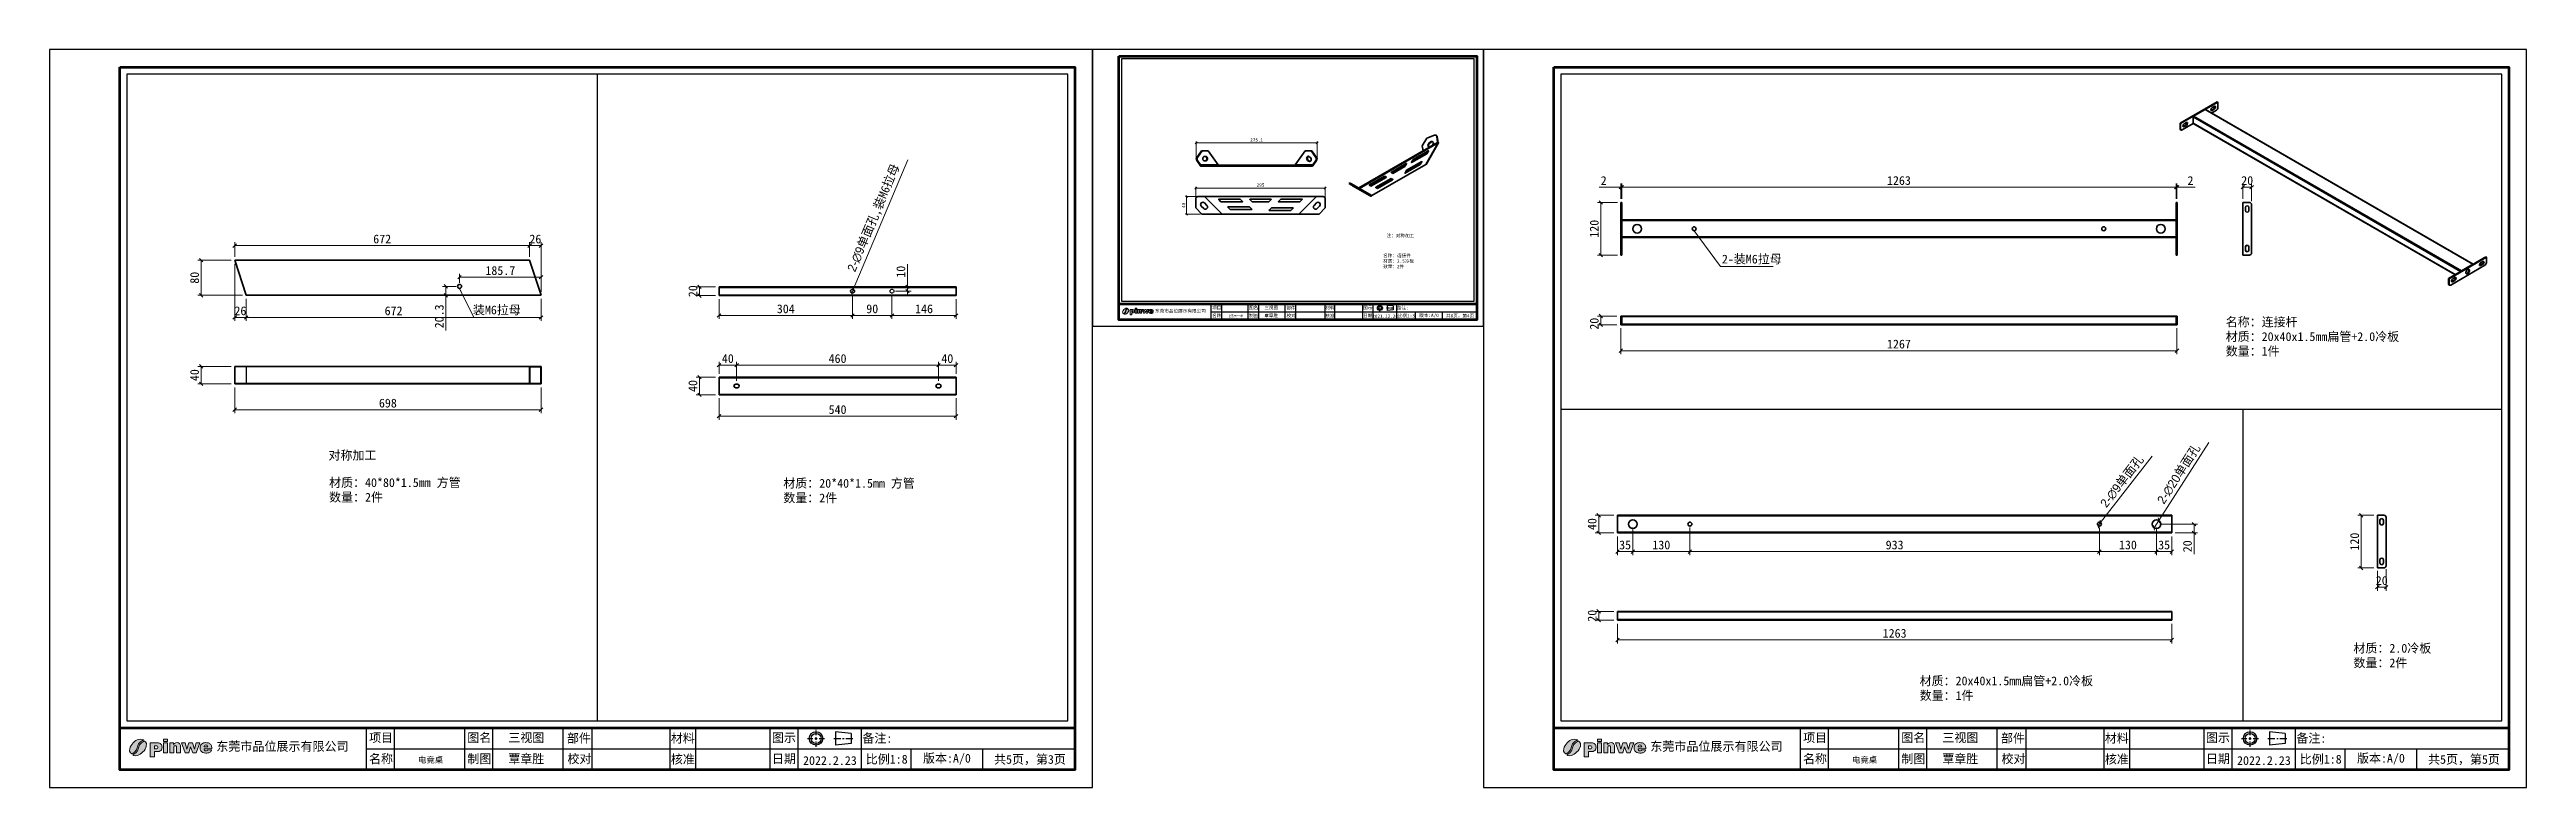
# Model space of a CAD drawing. Header units: inches. Extents: x 15389 to 49212, y -27129 to 13207.
# Drawn here: x 35245 to 40888, y 3752 to 5432 of the extents above; entities that cross this region are included whole.
import ezdxf

# ---------------------------------------------------------------- set-up
doc = ezdxf.new("R2010")
doc.units = ezdxf.units.IN
doc.header["$MEASUREMENT"] = 0
doc.linetypes.add('CENTER2', pattern=[28.575, 19.05, -3.175, 3.175, -3.175])
doc.linetypes.add('HIDDEN', pattern=[1.905, 1.27, -0.635])
doc.layers.add('_U+56FE_U+5C42 1', color=7, linetype='Continuous')
doc.layers.add('虚线', color=4, linetype='HIDDEN')
for name, color, linetype, lineweight in [('图框', 5, 'Continuous', 60), ('粗实线', 7, 'Continuous', 35), ('轮廓线', 7, 'Continuous', 30)]:
    doc.layers.add(name, color=color, linetype=linetype, lineweight=lineweight)
doc.styles.add('ee', font='simfang.ttf')
doc.styles.get("Standard").update_dxf_attribs({"font": 'arial.ttf'})
doc.styles.add('宋体', font='')
doc.styles.add('样式 1', font='')
doc.styles.get('宋体').set_extended_font_data('SimSun')
doc.styles.get('样式 1').set_extended_font_data('SimSun')
doc.dimstyles.new('1-3', dxfattribs={"dimscale": 3, "dimtxt": 2.5, "dimasz": 1.5, "dimexe": 1, "dimexo": 1, "dimgap": 1, "dimtad": 1, "dimdec": 1, "dimdsep": 46, "dimtxsty": '宋体', "dimblk": 'OBLIQUE', "dimcen": 0, "dimclrd": 3, "dimclre": 3, "dimclrt": 256, "dimadec": 0, "dimazin": 0, "dimtfac": 1, "dimtdec": 1, "dimtmove": 1, "dimatfit": 3, "dimfxl": 3, "dimlwd": 9, "dimlwe": 9, "dimarcsym": 0})
doc.dimstyles.new('1-8', dxfattribs={"dimscale": 8, "dimtxt": 2.5, "dimasz": 1, "dimexe": 1, "dimexo": 1, "dimtad": 1, "dimdec": 1, "dimdsep": 46, "dimtxsty": '宋体', "dimblk": 'OBLIQUE', "dimcen": 2.5, "dimclrd": 3, "dimclre": 3, "dimclrt": 256, "dimadec": 0, "dimazin": 0, "dimtfac": 1, "dimtdec": 1, "dimtmove": 1, "dimatfit": 3, "dimfxl": 2, "dimlwd": 9, "dimlwe": 9, "dimarcsym": 1})

msp = doc.modelspace()

# ---------------------------------------------------------------- texts
at = {"color": 7, "lineweight": 15, "attachment_point": 4, "style": 'ee'}
for s, insert, char_height, width in [('\\P名称：{\\fSimSun|b1|i0|c134|p2;\\C256;连接件\\P}材质：2.5冷板\\P数量：2件', (38283.75, 4955.82), 7.5, 156.815), ('\\P注：对称加工', (38291.45, 5013.81), 7.5, 156.815), ('2-装M6拉母', (39055.39, 4953.3), 20, 533.1676), ('装M6拉母', (36209.94, 4837.44), 20, 418.1733), ('\\P名称：{\\fSimSun|b1|i0|c134|p2;\\C256;连接杆\\P}材质：20x40x1.5mm扁管+2.0冷板\\P数量：1件', (40203.25, 4793.45), 20, 533.1676), ('\\P对称加工', (35880.97, 4523.31), 20, 418.1733), ('\\P材质：40*80*1.5mm 方管\\P数量：2件', (35882.3, 4444.42), 20, 418.1733), ('\\P材质：20*40*1.5mm 方管\\P数量：2件', (36917.07, 4442.87), 20, 418.1733), ('\\P材质：2.0冷板\\P数量：2件', (40494.21, 4067.31), 20, 418.1733), ('\\P材质：20x40x1.5mm扁管+2.0冷板\\P数量：1件', (39505.96, 3992.92), 20, 533.1676)]:
    msp.add_mtext(s, dxfattribs=dict(at, insert=insert, char_height=char_height, width=width))
at = {"attachment_point": 1}
for insert, char_height, width in [((37763.84, 4840.29, 0.97), 7.534, 498.4148), ((35625.28, 3854.86, 2.58), 20.0908, 1329.106), ((38892.28, 3854.86, 2.58), 20.0908, 1329.106)]:
    msp.add_mtext('{\\fSimSun|b0|i0|c134|p2;东莞市品位展示有限公司}', dxfattribs=dict(at, insert=insert, char_height=char_height, width=width))
at = {"layer": '轮廓线', "attachment_point": 5, "style": '样式 1'}
for s, insert, char_height, width in [('{\\fSimSun|b1|i0|c134|p2;项目}', (37904.6, 4843.54), 7.5, 56.1648), ('{\\fSimSun|b1|i0|c134|p2;名称}', (37904.58, 4825.54), 7.5, 56.1648), ('{\\fSimSun|b1|i0|c134|p2;电竞桌一米}', (37946.92, 4824.8), 5.1, 66.3411), ('{\\fSimSun|b1|i0|c134|p2;制图}', (37988.58, 4825.54), 7.5, 56.1648), ('{\\fSimSun|b1|i0|c134|p2;图名}', (37988.5, 4843.54), 7.5, 56.1648), ('{\\fSimSun|b1|i0|c134|p2;覃章胜}', (38028.7, 4825.54), 7.5, 56.1648), ('{\\fSimSun|b1|i0|c134|p2;三视图}', (38028.7, 4843.54), 7.5, 56.1648), ('{\\fSimSun|b1|i0|c134|p2;部件}', (38073.69, 4843.09), 7.5, 56.1648), ('{\\fSimSun|b1|i0|c134|p2;校对}', (38074.11, 4825.54), 7.5, 56.1648), ('{\\fSimSun|b1|i0|c134|p2;材料}', (38162.41, 4843.11), 7.5, 56.1648), ('{\\fSimSun|b1|i0|c134|p2;核准}', (38162.41, 4825.11), 7.5, 56.1648), ('{\\fSimSun|b1|i0|c134|p2;图示}', (38248.78, 4843.54), 7.5, 56.1648), ('{\\fSimSun|b1|i0|c134|p2;日期}', (38248.78, 4825.54), 7.5, 56.1648), ('{\\fSimSun|b1|i0|c134|p2;2021.12.28}', (38288.07, 4824.45), 7.5, 54), ('{\\fSimSun|b1|i0|c134|p2;备注:}', (38328.59, 4843.06), 7.5, 56.1648), ('{\\fSimSun|b1|i0|c134|p2;比例1:3}', (38336.64, 4825.2), 7.5, 50.8057), ('{\\fSimSun|b1|i0|c134|p2;版本:A/0}', (38388.07, 4825.54), 7.5, 61.4018), ('{\\fSimSun|b1|i0|c134|p2;共6页，第4页}', (38459, 4824.92), 7.5, 86.2645), ('{\\fSimSun|b1|i0|c134|p2;项目}', (36000.62, 3863.54), 20, 149.7729), ('{\\fSimSun|b1|i0|c134|p2;图名}', (36224.38, 3863.54), 20, 149.7729), ('{\\fSimSun|b1|i0|c134|p2;三视图}', (36331.57, 3863.54), 20, 149.7729), ('{\\fSimSun|b1|i0|c134|p2;部件}', (36451.53, 3862.34), 20, 149.7729), ('{\\fSimSun|b1|i0|c134|p2;材料}', (36688.11, 3862.41), 20, 149.7729), ('{\\fSimSun|b1|i0|c134|p2;图示}', (36918.45, 3863.54), 20, 149.7729), ('{\\fSimSun|b1|i0|c134|p2;备注:}', (37131.28, 3862.27), 20, 149.7729), ('{\\fSimSun|b1|i0|c134|p2;项目}', (39267.62, 3863.54), 20, 149.7729), ('{\\fSimSun|b1|i0|c134|p2;图名}', (39491.38, 3863.54), 20, 149.7729), ('{\\fSimSun|b1|i0|c134|p2;三视图}', (39598.57, 3863.54), 20, 149.7729), ('{\\fSimSun|b1|i0|c134|p2;部件}', (39718.53, 3862.34), 20, 149.7729), ('{\\fSimSun|b1|i0|c134|p2;材料}', (39955.11, 3862.41), 20, 149.7729), ('{\\fSimSun|b1|i0|c134|p2;图示}', (40185.45, 3863.54), 20, 149.7729), ('{\\fSimSun|b1|i0|c134|p2;备注:}', (40398.28, 3862.27), 20, 149.7729), ('{\\fSimSun|b1|i0|c134|p2;名称}', (36000.58, 3815.54), 20, 149.7729), ('{\\fSimSun|b1|i0|c134|p2;电竟桌}', (36113.47, 3813.57), 13.6, 176.9097), ('{\\fSimSun|b1|i0|c134|p2;制图}', (36224.58, 3815.54), 20, 149.7729), ('{\\fSimSun|b1|i0|c134|p2;覃章胜}', (36331.57, 3815.54), 20, 149.7729), ('{\\fSimSun|b1|i0|c134|p2;校对}', (36452.67, 3815.54), 20, 149.7729), ('{\\fSimSun|b1|i0|c134|p2;核准}', (36688.11, 3814.41), 20, 149.7729), ('{\\fSimSun|b1|i0|c134|p2;日期}', (36918.45, 3815.54), 20, 149.7729), ('{\\fSimSun|b1|i0|c134|p2;2022.2.23}', (37023.22, 3812.64), 20, 144), ('{\\fSimSun|b1|i0|c134|p2;比例1:8}', (37152.73, 3814.64), 20, 135.4819), ('{\\fSimSun|b1|i0|c134|p2;版本:A/0}', (37289.89, 3815.54), 20, 163.7382), ('{\\fSimSun|b1|i0|c134|p2;共5页，第3页}', (37479.04, 3813.88), 20, 230.0387), ('{\\fSimSun|b1|i0|c134|p2;名称}', (39267.58, 3815.54), 20, 149.7729), ('{\\fSimSun|b1|i0|c134|p2;电竟桌}', (39380.47, 3813.57), 13.6, 176.9097), ('{\\fSimSun|b1|i0|c134|p2;制图}', (39491.58, 3815.54), 20, 149.7729), ('{\\fSimSun|b1|i0|c134|p2;覃章胜}', (39598.57, 3815.54), 20, 149.7729), ('{\\fSimSun|b1|i0|c134|p2;校对}', (39719.67, 3815.54), 20, 149.7729), ('{\\fSimSun|b1|i0|c134|p2;核准}', (39955.11, 3814.41), 20, 149.7729), ('{\\fSimSun|b1|i0|c134|p2;日期}', (40185.45, 3815.54), 20, 149.7729), ('{\\fSimSun|b1|i0|c134|p2;2022.2.23}', (40290.22, 3812.64), 20, 144), ('{\\fSimSun|b1|i0|c134|p2;比例1:8}', (40419.73, 3814.64), 20, 135.4819), ('{\\fSimSun|b1|i0|c134|p2;版本:A/0}', (40556.89, 3815.54), 20, 163.7382), ('{\\fSimSun|b1|i0|c134|p2;共5页，第5页}', (40746.04, 3813.88), 20, 230.0387)]:
    msp.add_mtext(s, dxfattribs=dict(at, insert=insert, char_height=char_height, width=width))

# ---------------------------------------------------------------- blocks, each defined once
blk = doc.blocks.new('_Oblique')
at = {"color": 0, "linetype": 'ByBlock', "lineweight": -2}
blk.add_line((-0.5, -0.5), (0.5, 0.5), dxfattribs=at)
blk = doc.blocks.new('*D152')
at = {"color": 3, "linetype": 'Continuous', "lineweight": 9, "transparency": 16777216}
for p, q in [((35659.2, 4710.3), (35582.9, 4710.3)), ((35590.9, 4670.3), (35590.9, 4710.3)), ((35659.2, 4670.3), (35582.9, 4670.3))]:
    blk.add_line(p, q, dxfattribs=at)
at = {"layer": 'Defpoints', "color": 0, "transparency": 16777216}
for p in [(35590.9, 4710.3), (35667.2, 4710.3), (35667.2, 4670.3)]:
    blk.add_point(p, dxfattribs=at)
at = {"color": 3, "lineweight": 9, "transparency": 16777216, "xscale": 8, "yscale": 8, "zscale": 8}
for p, rotation in [((35590.9, 4710.3), 90), ((35590.9, 4670.3), 270)]:
    blk.add_blockref('_Oblique', p, dxfattribs=dict(at, rotation=rotation))
at = {"transparency": 16777216, "insert": (35575.9, 4690.3), "char_height": 20, "attachment_point": 5, "rotation": 90, "style": '宋体'}
blk.add_mtext('40', dxfattribs=at)
blk = doc.blocks.new('*D153')
at = {"color": 3, "linetype": 'Continuous', "lineweight": 9, "transparency": 16777216}
for p, q in [((35667.2, 4662.3), (35667.2, 4603.5)), ((36365.2, 4662.3), (36365.2, 4603.5)), ((35667.2, 4611.5), (36365.2, 4611.5))]:
    blk.add_line(p, q, dxfattribs=at)
at = {"layer": 'Defpoints', "color": 0, "transparency": 16777216}
for p in [(35667.2, 4670.3), (36365.2, 4670.3), (36365.2, 4611.5)]:
    blk.add_point(p, dxfattribs=at)
at = {"color": 3, "lineweight": 9, "transparency": 16777216, "xscale": 8, "yscale": 8, "zscale": 8, "rotation": 180}
blk.add_blockref('_Oblique', (35667.2, 4611.5), dxfattribs=at)
at = {"color": 3, "lineweight": 9, "transparency": 16777216, "xscale": 8, "yscale": 8, "zscale": 8}
blk.add_blockref('_Oblique', (36365.2, 4611.5), dxfattribs=at)
at = {"transparency": 16777216, "insert": (36016.2, 4626.5), "char_height": 20, "attachment_point": 5, "style": '宋体'}
blk.add_mtext('698', dxfattribs=at)
blk = doc.blocks.new('*D154')
at = {"color": 3, "linetype": 'Continuous', "lineweight": 9, "transparency": 16777216}
for p, q in [((35659.2, 4952), (35582.9, 4952)), ((35590.9, 4872), (35590.9, 4952)), ((35685.2, 4872), (35582.9, 4872))]:
    blk.add_line(p, q, dxfattribs=at)
at = {"layer": 'Defpoints', "color": 0, "transparency": 16777216}
for p in [(35590.9, 4952), (35667.2, 4952), (35693.2, 4872)]:
    blk.add_point(p, dxfattribs=at)
at = {"color": 3, "lineweight": 9, "transparency": 16777216, "xscale": 8, "yscale": 8, "zscale": 8}
for p, rotation in [((35590.9, 4952), 90), ((35590.9, 4872), 270)]:
    blk.add_blockref('_Oblique', p, dxfattribs=dict(at, rotation=rotation))
at = {"transparency": 16777216, "insert": (35575.9, 4912), "char_height": 20, "attachment_point": 5, "rotation": 90, "style": '宋体'}
blk.add_mtext('80', dxfattribs=at)
blk = doc.blocks.new('*D155')
at = {"color": 3, "linetype": 'Continuous', "lineweight": 9, "transparency": 16777216}
for p, q in [((35667.2, 4944), (35667.2, 4813.6)), ((35693.2, 4864), (35693.2, 4813.6)), ((35667.2, 4821.6), (35693.2, 4821.6))]:
    blk.add_line(p, q, dxfattribs=at)
at = {"layer": 'Defpoints', "color": 0, "transparency": 16777216}
for p in [(35667.2, 4952), (35693.2, 4872), (35693.2, 4821.6)]:
    blk.add_point(p, dxfattribs=at)
at = {"color": 3, "lineweight": 9, "transparency": 16777216, "xscale": 8, "yscale": 8, "zscale": 8, "rotation": 180}
blk.add_blockref('_Oblique', (35667.2, 4821.6), dxfattribs=at)
at = {"color": 3, "lineweight": 9, "transparency": 16777216, "xscale": 8, "yscale": 8, "zscale": 8}
blk.add_blockref('_Oblique', (35693.2, 4821.6), dxfattribs=at)
at = {"transparency": 16777216, "insert": (35680.2, 4836.6), "char_height": 20, "attachment_point": 5, "style": '宋体'}
blk.add_mtext('26', dxfattribs=at)
blk = doc.blocks.new('*D156')
at = {"color": 3, "linetype": 'Continuous', "lineweight": 9, "transparency": 16777216}
for p, q in [((35693.2, 4864), (35693.2, 4813.6)), ((36365.2, 4864), (36365.2, 4813.6)), ((35693.2, 4821.6), (36365.2, 4821.6))]:
    blk.add_line(p, q, dxfattribs=at)
at = {"layer": 'Defpoints', "color": 0, "transparency": 16777216}
for p in [(35693.2, 4872), (36365.2, 4872), (36365.2, 4821.6)]:
    blk.add_point(p, dxfattribs=at)
at = {"color": 3, "lineweight": 9, "transparency": 16777216, "xscale": 8, "yscale": 8, "zscale": 8, "rotation": 180}
blk.add_blockref('_Oblique', (35693.2, 4821.6), dxfattribs=at)
at = {"color": 3, "lineweight": 9, "transparency": 16777216, "xscale": 8, "yscale": 8, "zscale": 8}
blk.add_blockref('_Oblique', (36365.2, 4821.6), dxfattribs=at)
at = {"transparency": 16777216, "insert": (36029.2, 4836.6), "char_height": 20, "attachment_point": 5, "style": '宋体'}
blk.add_mtext('672', dxfattribs=at)
blk = doc.blocks.new('*D157')
at = {"color": 3, "linetype": 'Continuous', "lineweight": 9, "transparency": 16777216}
for p, q in [((35667.2, 4960), (35667.2, 4993.1)), ((35667.2, 4985.1), (36339.2, 4985.1)), ((36339.2, 4960), (36339.2, 4993.1))]:
    blk.add_line(p, q, dxfattribs=at)
at = {"layer": 'Defpoints', "color": 0, "transparency": 16777216}
for p in [(36339.2, 4985.1), (35667.2, 4952), (36339.2, 4952)]:
    blk.add_point(p, dxfattribs=at)
at = {"color": 3, "lineweight": 9, "transparency": 16777216, "xscale": 8, "yscale": 8, "zscale": 8, "rotation": 180}
blk.add_blockref('_Oblique', (35667.2, 4985.1), dxfattribs=at)
at = {"color": 3, "lineweight": 9, "transparency": 16777216, "xscale": 8, "yscale": 8, "zscale": 8}
blk.add_blockref('_Oblique', (36339.2, 4985.1), dxfattribs=at)
at = {"transparency": 16777216, "insert": (36003.2, 5000.1), "char_height": 20, "attachment_point": 5, "style": '宋体'}
blk.add_mtext('672', dxfattribs=at)
blk = doc.blocks.new('*D158')
at = {"color": 3, "linetype": 'Continuous', "lineweight": 9, "transparency": 16777216}
for p, q in [((36339.2, 4960), (36339.2, 4993.1)), ((36339.2, 4985.1), (36365.2, 4985.1)), ((36365.2, 4880), (36365.2, 4993.1))]:
    blk.add_line(p, q, dxfattribs=at)
at = {"layer": 'Defpoints', "color": 0, "transparency": 16777216}
for p in [(36365.2, 4985.1), (36339.2, 4952), (36365.2, 4872)]:
    blk.add_point(p, dxfattribs=at)
at = {"color": 3, "lineweight": 9, "transparency": 16777216, "xscale": 8, "yscale": 8, "zscale": 8, "rotation": 180}
blk.add_blockref('_Oblique', (36339.2, 4985.1), dxfattribs=at)
at = {"color": 3, "lineweight": 9, "transparency": 16777216, "xscale": 8, "yscale": 8, "zscale": 8}
blk.add_blockref('_Oblique', (36365.2, 4985.1), dxfattribs=at)
at = {"transparency": 16777216, "insert": (36352.2, 5000.1), "char_height": 20, "attachment_point": 5, "style": '宋体'}
blk.add_mtext('26', dxfattribs=at)
blk = doc.blocks.new('*D159')
at = {"color": 3, "linetype": 'Continuous', "lineweight": 9, "transparency": 16777216}
for p, q in [((36171.5, 4892.4), (36140.3, 4892.4)), ((36158.3, 4872), (36140.3, 4872)), ((36148.3, 4872), (36148.3, 4892.4)), ((36148.3, 4792.1), (36148.3, 4872))]:
    blk.add_line(p, q, dxfattribs=at)
at = {"layer": 'Defpoints', "color": 0, "transparency": 16777216}
for p in [(36148.3, 4892.4), (36166.3, 4872), (36179.5, 4892.4)]:
    blk.add_point(p, dxfattribs=at)
at = {"color": 3, "lineweight": 9, "transparency": 16777216, "xscale": 8, "yscale": 8, "zscale": 8}
for p, rotation in [((36148.3, 4892.4), 90), ((36148.3, 4872), 270)]:
    blk.add_blockref('_Oblique', p, dxfattribs=dict(at, rotation=rotation))
at = {"transparency": 16777216, "insert": (36133.3, 4824.1), "char_height": 20, "attachment_point": 5, "rotation": 90, "style": '宋体'}
blk.add_mtext('20.3', dxfattribs=at)
blk = doc.blocks.new('*D114')
at = {"color": 3, "linetype": 'Continuous', "lineweight": 9, "transparency": 16777216}
for p, q in [((36179.5, 4900.4), (36179.5, 4921.2)), ((36179.5, 4913.2), (36365.2, 4913.2)), ((36365.2, 4890.7), (36365.2, 4921.2))]:
    blk.add_line(p, q, dxfattribs=at)
at = {"layer": 'Defpoints', "color": 0, "transparency": 16777216}
for p in [(36365.2, 4913.2), (36179.5, 4892.4), (36365.2, 4882.7)]:
    blk.add_point(p, dxfattribs=at)
at = {"color": 3, "lineweight": 9, "transparency": 16777216, "xscale": 8, "yscale": 8, "zscale": 8, "rotation": 180}
blk.add_blockref('_Oblique', (36179.5, 4913.2), dxfattribs=at)
at = {"color": 3, "lineweight": 9, "transparency": 16777216, "xscale": 8, "yscale": 8, "zscale": 8}
blk.add_blockref('_Oblique', (36365.2, 4913.2), dxfattribs=at)
at = {"transparency": 16777216, "insert": (36272.4, 4928.2), "char_height": 20, "attachment_point": 5, "style": '宋体'}
blk.add_mtext('185.7', dxfattribs=at)
blk = doc.blocks.new('*D136')
at = {"color": 3, "linetype": 'Continuous', "lineweight": 9, "transparency": 16777216}
for p, q in [((36770.7, 4637.5), (36770.7, 4588.7)), ((37310.7, 4637.5), (37310.7, 4588.7)), ((36770.7, 4596.7), (37310.7, 4596.7))]:
    blk.add_line(p, q, dxfattribs=at)
at = {"layer": 'Defpoints', "color": 0, "transparency": 16777216}
for p in [(36770.7, 4645.5), (37310.7, 4645.5), (37310.7, 4596.7)]:
    blk.add_point(p, dxfattribs=at)
at = {"color": 3, "lineweight": 9, "transparency": 16777216, "xscale": 8, "yscale": 8, "zscale": 8, "rotation": 180}
blk.add_blockref('_Oblique', (36770.7, 4596.7), dxfattribs=at)
at = {"color": 3, "lineweight": 9, "transparency": 16777216, "xscale": 8, "yscale": 8, "zscale": 8}
blk.add_blockref('_Oblique', (37310.7, 4596.7), dxfattribs=at)
at = {"transparency": 16777216, "insert": (37040.7, 4611.7), "char_height": 20, "attachment_point": 5, "style": '宋体'}
blk.add_mtext('540', dxfattribs=at)
blk = doc.blocks.new('*D137')
at = {"color": 3, "linetype": 'Continuous', "lineweight": 9, "transparency": 16777216}
for p, q in [((36762.7, 4685.5), (36718.2, 4685.5)), ((36726.2, 4645.5), (36726.2, 4685.5)), ((36762.7, 4645.5), (36718.2, 4645.5))]:
    blk.add_line(p, q, dxfattribs=at)
at = {"layer": 'Defpoints', "color": 0, "transparency": 16777216}
for p in [(36726.2, 4685.5), (36770.7, 4685.5), (36770.7, 4645.5)]:
    blk.add_point(p, dxfattribs=at)
at = {"color": 3, "lineweight": 9, "transparency": 16777216, "xscale": 8, "yscale": 8, "zscale": 8}
for p, rotation in [((36726.2, 4685.5), 90), ((36726.2, 4645.5), 270)]:
    blk.add_blockref('_Oblique', p, dxfattribs=dict(at, rotation=rotation))
at = {"transparency": 16777216, "insert": (36711.2, 4665.5), "char_height": 20, "attachment_point": 5, "rotation": 90, "style": '宋体'}
blk.add_mtext('40', dxfattribs=at)
blk = doc.blocks.new('*D138')
at = {"color": 3, "linetype": 'Continuous', "lineweight": 9, "transparency": 16777216}
for p, q in [((36762.7, 4891.4), (36718.2, 4891.4)), ((36762.7, 4871.4), (36718.2, 4871.4)), ((36726.2, 4891.4), (36726.2, 4871.4))]:
    blk.add_line(p, q, dxfattribs=at)
at = {"layer": 'Defpoints', "color": 0, "transparency": 16777216}
for p in [(36726.2, 4871.4), (36770.7, 4891.4), (36770.7, 4871.4)]:
    blk.add_point(p, dxfattribs=at)
at = {"color": 3, "lineweight": 9, "transparency": 16777216, "xscale": 8, "yscale": 8, "zscale": 8}
for p, rotation in [((36726.2, 4891.4), 90), ((36726.2, 4871.4), 270)]:
    blk.add_blockref('_Oblique', p, dxfattribs=dict(at, rotation=rotation))
at = {"transparency": 16777216, "insert": (36711.2, 4881.4), "char_height": 20, "attachment_point": 5, "rotation": 90, "style": '宋体'}
blk.add_mtext('20', dxfattribs=at)
blk = doc.blocks.new('*D139')
at = {"color": 3, "linetype": 'Continuous', "lineweight": 9, "transparency": 16777216}
for p, q in [((36770.7, 4693.5), (36770.7, 4720.9)), ((36770.7, 4712.9), (36810.7, 4712.9)), ((36810.7, 4677.5), (36810.7, 4720.9))]:
    blk.add_line(p, q, dxfattribs=at)
at = {"layer": 'Defpoints', "color": 0, "transparency": 16777216}
for p in [(36770.7, 4685.5), (36810.7, 4712.9), (36810.7, 4669.5)]:
    blk.add_point(p, dxfattribs=at)
at = {"color": 3, "lineweight": 9, "transparency": 16777216, "xscale": 8, "yscale": 8, "zscale": 8, "rotation": 180}
blk.add_blockref('_Oblique', (36770.7, 4712.9), dxfattribs=at)
at = {"color": 3, "lineweight": 9, "transparency": 16777216, "xscale": 8, "yscale": 8, "zscale": 8}
blk.add_blockref('_Oblique', (36810.7, 4712.9), dxfattribs=at)
at = {"transparency": 16777216, "insert": (36790.7, 4727.9), "char_height": 20, "attachment_point": 5, "style": '宋体'}
blk.add_mtext('40', dxfattribs=at)
blk = doc.blocks.new('*D140')
at = {"color": 3, "linetype": 'Continuous', "lineweight": 9, "transparency": 16777216}
for p, q in [((36810.7, 4677.5), (36810.7, 4720.9)), ((36810.7, 4712.9), (37270.7, 4712.9)), ((37270.7, 4677.5), (37270.7, 4720.9))]:
    blk.add_line(p, q, dxfattribs=at)
at = {"layer": 'Defpoints', "color": 0, "transparency": 16777216}
for p in [(37270.7, 4712.9), (36810.7, 4669.5), (37270.7, 4669.5)]:
    blk.add_point(p, dxfattribs=at)
at = {"color": 3, "lineweight": 9, "transparency": 16777216, "xscale": 8, "yscale": 8, "zscale": 8, "rotation": 180}
blk.add_blockref('_Oblique', (36810.7, 4712.9), dxfattribs=at)
at = {"color": 3, "lineweight": 9, "transparency": 16777216, "xscale": 8, "yscale": 8, "zscale": 8}
blk.add_blockref('_Oblique', (37270.7, 4712.9), dxfattribs=at)
at = {"transparency": 16777216, "insert": (37040.7, 4727.9), "char_height": 20, "attachment_point": 5, "style": '宋体'}
blk.add_mtext('460', dxfattribs=at)
blk = doc.blocks.new('*D141')
at = {"color": 3, "linetype": 'Continuous', "lineweight": 9, "transparency": 16777216}
for p, q in [((37270.7, 4677.5), (37270.7, 4720.9)), ((37270.7, 4712.9), (37310.7, 4712.9)), ((37310.7, 4693.5), (37310.7, 4720.9))]:
    blk.add_line(p, q, dxfattribs=at)
at = {"layer": 'Defpoints', "color": 0, "transparency": 16777216}
for p in [(37310.7, 4712.9), (37310.7, 4685.5), (37270.7, 4669.5)]:
    blk.add_point(p, dxfattribs=at)
at = {"color": 3, "lineweight": 9, "transparency": 16777216, "xscale": 8, "yscale": 8, "zscale": 8, "rotation": 180}
blk.add_blockref('_Oblique', (37270.7, 4712.9), dxfattribs=at)
at = {"color": 3, "lineweight": 9, "transparency": 16777216, "xscale": 8, "yscale": 8, "zscale": 8}
blk.add_blockref('_Oblique', (37310.7, 4712.9), dxfattribs=at)
at = {"transparency": 16777216, "insert": (37290.7, 4727.9), "char_height": 20, "attachment_point": 5, "style": '宋体'}
blk.add_mtext('40', dxfattribs=at)
blk = doc.blocks.new('*D142')
at = {"color": 3, "linetype": 'Continuous', "lineweight": 9, "transparency": 16777216}
for p, q in [((37164.7, 4873.4), (37164.7, 4818.1)), ((37310.7, 4863.4), (37310.7, 4818.1)), ((37310.7, 4826.1), (37164.7, 4826.1))]:
    blk.add_line(p, q, dxfattribs=at)
at = {"layer": 'Defpoints', "color": 0, "transparency": 16777216}
for p in [(37164.7, 4881.4), (37310.7, 4871.4), (37164.7, 4826.1)]:
    blk.add_point(p, dxfattribs=at)
at = {"color": 3, "lineweight": 9, "transparency": 16777216, "xscale": 8, "yscale": 8, "zscale": 8, "rotation": 180}
blk.add_blockref('_Oblique', (37164.7, 4826.1), dxfattribs=at)
at = {"color": 3, "lineweight": 9, "transparency": 16777216, "xscale": 8, "yscale": 8, "zscale": 8}
blk.add_blockref('_Oblique', (37310.7, 4826.1), dxfattribs=at)
at = {"transparency": 16777216, "insert": (37237.7, 4841.1), "char_height": 20, "attachment_point": 5, "style": '宋体'}
blk.add_mtext('146', dxfattribs=at)
blk = doc.blocks.new('*D143')
at = {"color": 3, "linetype": 'Continuous', "lineweight": 9, "transparency": 16777216}
for p, q in [((37074.7, 4873.4), (37074.7, 4818.1)), ((37164.7, 4873.4), (37164.7, 4818.1)), ((37164.7, 4826.1), (37074.7, 4826.1))]:
    blk.add_line(p, q, dxfattribs=at)
at = {"layer": 'Defpoints', "color": 0, "transparency": 16777216}
for p in [(37074.7, 4881.4), (37164.7, 4881.4), (37074.7, 4826.1)]:
    blk.add_point(p, dxfattribs=at)
at = {"color": 3, "lineweight": 9, "transparency": 16777216, "xscale": 8, "yscale": 8, "zscale": 8, "rotation": 180}
blk.add_blockref('_Oblique', (37074.7, 4826.1), dxfattribs=at)
at = {"color": 3, "lineweight": 9, "transparency": 16777216, "xscale": 8, "yscale": 8, "zscale": 8}
blk.add_blockref('_Oblique', (37164.7, 4826.1), dxfattribs=at)
at = {"transparency": 16777216, "insert": (37119.7, 4841.1), "char_height": 20, "attachment_point": 5, "style": '宋体'}
blk.add_mtext('90', dxfattribs=at)
blk = doc.blocks.new('*D144')
at = {"color": 3, "linetype": 'Continuous', "lineweight": 9, "transparency": 16777216}
for p, q in [((36770.7, 4863.4), (36770.7, 4818.1)), ((37074.7, 4873.4), (37074.7, 4818.1)), ((37074.7, 4826.1), (36770.7, 4826.1))]:
    blk.add_line(p, q, dxfattribs=at)
at = {"layer": 'Defpoints', "color": 0, "transparency": 16777216}
for p in [(36770.7, 4871.4), (37074.7, 4881.4), (36770.7, 4826.1)]:
    blk.add_point(p, dxfattribs=at)
at = {"color": 3, "lineweight": 9, "transparency": 16777216, "xscale": 8, "yscale": 8, "zscale": 8, "rotation": 180}
blk.add_blockref('_Oblique', (36770.7, 4826.1), dxfattribs=at)
at = {"color": 3, "lineweight": 9, "transparency": 16777216, "xscale": 8, "yscale": 8, "zscale": 8}
blk.add_blockref('_Oblique', (37074.7, 4826.1), dxfattribs=at)
at = {"transparency": 16777216, "insert": (36922.7, 4841.1), "char_height": 20, "attachment_point": 5, "style": '宋体'}
blk.add_mtext('304', dxfattribs=at)
blk = doc.blocks.new('*D145')
at = {"color": 3, "linetype": 'Continuous', "lineweight": 9, "transparency": 16777216}
for p, q in [((37200, 4942.6), (37200, 4891.4)), ((37172.7, 4881.4), (37208, 4881.4)), ((37174.1, 4891.4), (37208, 4891.4)), ((37200, 4891.4), (37200, 4899.4)), ((37200, 4881.4), (37200, 4891.4)), ((37200, 4881.4), (37200, 4891.4)), ((37200, 4881.4), (37200, 4873.4))]:
    blk.add_line(p, q, dxfattribs=at)
at = {"layer": 'Defpoints', "color": 0, "transparency": 16777216}
for p in [(37164.7, 4881.4), (37166.1, 4891.4), (37200, 4891.4)]:
    blk.add_point(p, dxfattribs=at)
at = {"color": 3, "lineweight": 9, "transparency": 16777216, "xscale": 8, "yscale": 8, "zscale": 8}
for p, rotation in [((37200, 4891.4), 270), ((37200, 4881.4), 90)]:
    blk.add_blockref('_Oblique', p, dxfattribs=dict(at, rotation=rotation))
at = {"transparency": 16777216, "insert": (37185, 4925.7), "char_height": 20, "attachment_point": 5, "rotation": 90, "style": '宋体'}
blk.add_mtext('10', dxfattribs=at)
blk = doc.blocks.new('*D146')
at = {"color": 3, "linetype": 'Continuous', "lineweight": 9, "transparency": 16777216}
for p in [(37200.4, 5180.7), (37072.9, 4877.2)]:
    blk.add_line(p, (37076.4, 4885.5), dxfattribs=at)
at = {"layer": 'Defpoints', "color": 0, "transparency": 16777216}
for p in [(37072.9, 4877.2), (37076.4, 4885.5)]:
    blk.add_point(p, dxfattribs=at)
at = {"color": 3, "lineweight": 9, "transparency": 16777216, "xscale": 8, "yscale": 8, "zscale": 8}
for p, rotation in [((37072.9, 4877.2), 67.21437306355226), ((37076.4, 4885.5), 247.2143730635522)]:
    blk.add_blockref('_Oblique', p, dxfattribs=dict(at, rotation=rotation))
at = {"transparency": 16777216, "insert": (37124.5, 5047.6), "char_height": 20, "attachment_point": 5, "rotation": 67.2144, "style": '宋体'}
blk.add_mtext('{\\fGulim|b0|i0|c134|p0;2-∅9}单面孔,装M6拉母', dxfattribs=at)
blk = doc.blocks.new('*D135')
at = {"color": 3, "lineweight": 9, "transparency": 16777216}
for p, q in [((37857.9, 5185.3), (37857.9, 5222.3)), ((37857.9, 5219.3), (38133, 5219.3)), ((38133, 5185.3), (38133, 5222.3))]:
    blk.add_line(p, q, dxfattribs=at)
at = {"layer": 'Defpoints', "color": 0, "transparency": 16777216}
for p in [(38133, 5219.3), (37857.9, 5182.3), (38133, 5182.3)]:
    blk.add_point(p, dxfattribs=at)
at = {"color": 3, "lineweight": 9, "transparency": 16777216, "xscale": 4.5, "yscale": 4.5, "zscale": 4.5, "rotation": 180}
blk.add_blockref('_Oblique', (37857.9, 5219.3), dxfattribs=at)
at = {"color": 3, "lineweight": 9, "transparency": 16777216, "xscale": 4.5, "yscale": 4.5, "zscale": 4.5}
blk.add_blockref('_Oblique', (38133, 5219.3), dxfattribs=at)
at = {"transparency": 16777216, "insert": (37995.4, 5226), "char_height": 7.5, "attachment_point": 5, "style": '宋体'}
blk.add_mtext('275.1', dxfattribs=at)
blk = doc.blocks.new('*D115')
at = {"color": 3, "lineweight": 9, "transparency": 16777216}
for p, q in [((37858.7, 5096.9), (37833, 5096.9)), ((37836, 5056.9), (37836, 5096.9)), ((37867.7, 5056.9), (37833, 5056.9))]:
    blk.add_line(p, q, dxfattribs=at)
at = {"layer": 'Defpoints', "color": 0, "transparency": 16777216}
for p in [(37836, 5096.9), (37861.7, 5096.9), (37870.7, 5056.9)]:
    blk.add_point(p, dxfattribs=at)
at = {"color": 3, "lineweight": 9, "transparency": 16777216, "xscale": 4.5, "yscale": 4.5, "zscale": 4.5}
for p, rotation in [((37836, 5096.9), 90), ((37836, 5056.9), 270)]:
    blk.add_blockref('_Oblique', p, dxfattribs=dict(at, rotation=rotation))
at = {"transparency": 16777216, "insert": (37829.2, 5076.9), "char_height": 7.5, "attachment_point": 5, "rotation": 90, "style": '宋体'}
blk.add_mtext('40', dxfattribs=at)
blk = doc.blocks.new('*D116')
at = {"color": 3, "lineweight": 9, "transparency": 16777216}
for p, q in [((37856.7, 5094.9), (37856.7, 5119.2)), ((37856.7, 5116.2), (38151.7, 5116.2)), ((38151.7, 5094.9), (38151.7, 5119.2))]:
    blk.add_line(p, q, dxfattribs=at)
at = {"layer": 'Defpoints', "color": 0, "transparency": 16777216}
for p in [(37856.7, 5091.9), (38151.7, 5116.2), (38151.7, 5091.9)]:
    blk.add_point(p, dxfattribs=at)
at = {"color": 3, "lineweight": 9, "transparency": 16777216, "xscale": 4.5, "yscale": 4.5, "zscale": 4.5, "rotation": 180}
blk.add_blockref('_Oblique', (37856.7, 5116.2), dxfattribs=at)
at = {"color": 3, "lineweight": 9, "transparency": 16777216, "xscale": 4.5, "yscale": 4.5, "zscale": 4.5}
blk.add_blockref('_Oblique', (38151.7, 5116.2), dxfattribs=at)
at = {"transparency": 16777216, "insert": (38004.2, 5123), "char_height": 7.5, "attachment_point": 5, "style": '宋体'}
blk.add_mtext('295', dxfattribs=at)
blk = doc.blocks.new('*D117')
at = {"color": 3, "linetype": 'Continuous', "lineweight": 9, "transparency": 16777216}
for p, q in [((38825.2, 4796.9), (38825.2, 4737.9)), ((40092.2, 4796.9), (40092.2, 4737.9)), ((38825.2, 4745.9), (40092.2, 4745.9))]:
    blk.add_line(p, q, dxfattribs=at)
at = {"layer": 'Defpoints', "color": 0, "transparency": 16777216}
for p in [(38825.2, 4804.9), (40092.2, 4804.9), (40092.2, 4745.9)]:
    blk.add_point(p, dxfattribs=at)
at = {"color": 3, "lineweight": 9, "transparency": 16777216, "xscale": 8, "yscale": 8, "zscale": 8, "rotation": 180}
blk.add_blockref('_Oblique', (38825.2, 4745.9), dxfattribs=at)
at = {"color": 3, "lineweight": 9, "transparency": 16777216, "xscale": 8, "yscale": 8, "zscale": 8}
blk.add_blockref('_Oblique', (40092.2, 4745.9), dxfattribs=at)
at = {"transparency": 16777216, "insert": (39458.7, 4760.9), "char_height": 20, "attachment_point": 5, "style": '宋体'}
blk.add_mtext('1267', dxfattribs=at)
blk = doc.blocks.new('*D112')
at = {"color": 3, "linetype": 'Continuous', "lineweight": 9, "transparency": 16777216}
for p, q in [((38816.3, 4824.9), (38771.7, 4824.9)), ((38816.3, 4804.9), (38771.7, 4804.9)), ((38779.7, 4804.9), (38779.7, 4824.9))]:
    blk.add_line(p, q, dxfattribs=at)
at = {"layer": 'Defpoints', "color": 0, "transparency": 16777216}
for p in [(38779.7, 4824.9), (38824.3, 4824.9), (38824.3, 4804.9)]:
    blk.add_point(p, dxfattribs=at)
at = {"color": 3, "lineweight": 9, "transparency": 16777216, "xscale": 8, "yscale": 8, "zscale": 8}
for p, rotation in [((38779.7, 4824.9), 90), ((38779.7, 4804.9), 270)]:
    blk.add_blockref('_Oblique', p, dxfattribs=dict(at, rotation=rotation))
at = {"transparency": 16777216, "insert": (38764.7, 4807.3), "char_height": 20, "attachment_point": 5, "rotation": 90, "style": '宋体'}
blk.add_mtext('20', dxfattribs=at)
blk = doc.blocks.new('*D118')
at = {"color": 3, "linetype": 'Continuous', "lineweight": 9, "transparency": 16777216}
for p, q in [((38817.2, 5083.5), (38771.7, 5083.5)), ((38779.7, 4963.5), (38779.7, 5083.5)), ((38817.2, 4963.5), (38771.7, 4963.5))]:
    blk.add_line(p, q, dxfattribs=at)
at = {"layer": 'Defpoints', "color": 0, "transparency": 16777216}
for p in [(38779.7, 5083.5), (38825.2, 5083.5), (38825.2, 4963.5)]:
    blk.add_point(p, dxfattribs=at)
at = {"color": 3, "lineweight": 9, "transparency": 16777216, "xscale": 8, "yscale": 8, "zscale": 8}
for p, rotation in [((38779.7, 5083.5), 90), ((38779.7, 4963.5), 270)]:
    blk.add_blockref('_Oblique', p, dxfattribs=dict(at, rotation=rotation))
at = {"transparency": 16777216, "insert": (38764.7, 5023.5), "char_height": 20, "attachment_point": 5, "rotation": 90, "style": '宋体'}
blk.add_mtext('120', dxfattribs=at)
blk = doc.blocks.new('*D119')
at = {"color": 3, "linetype": 'Continuous', "lineweight": 9, "transparency": 16777216}
for p, q in [((38775.5, 5118.3), (38825.2, 5118.3)), ((38825.2, 5118.3), (38817.2, 5118.3)), ((38825.2, 5091.5), (38825.2, 5126.3)), ((38825.2, 5118.3), (38827.2, 5118.3)), ((38825.2, 5118.3), (38827.2, 5118.3)), ((38827.2, 5091.5), (38827.2, 5126.3)), ((38827.2, 5118.3), (38835.2, 5118.3))]:
    blk.add_line(p, q, dxfattribs=at)
at = {"layer": 'Defpoints', "color": 0, "transparency": 16777216}
for p in [(38825.2, 5083.5), (38827.2, 5118.3), (38827.2, 5083.5)]:
    blk.add_point(p, dxfattribs=at)
at = {"color": 3, "lineweight": 9, "transparency": 16777216, "xscale": 8, "yscale": 8, "zscale": 8}
blk.add_blockref('_Oblique', (38825.2, 5118.3), dxfattribs=at)
at = {"color": 3, "lineweight": 9, "transparency": 16777216, "xscale": 8, "yscale": 8, "zscale": 8, "rotation": 180}
blk.add_blockref('_Oblique', (38827.2, 5118.3), dxfattribs=at)
at = {"transparency": 16777216, "insert": (38786, 5133.3), "char_height": 20, "attachment_point": 5, "style": '宋体'}
blk.add_mtext('2', dxfattribs=at)
blk = doc.blocks.new('*D120')
at = {"color": 3, "linetype": 'Continuous', "lineweight": 9, "transparency": 16777216}
for p, q in [((38827.2, 5091.5), (38827.2, 5126.3)), ((38827.2, 5118.3), (40090.2, 5118.3)), ((40090.2, 5091.5), (40090.2, 5126.3))]:
    blk.add_line(p, q, dxfattribs=at)
at = {"layer": 'Defpoints', "color": 0, "transparency": 16777216}
for p in [(38827.2, 5083.5), (40090.2, 5118.3), (40090.2, 5083.5)]:
    blk.add_point(p, dxfattribs=at)
at = {"color": 3, "lineweight": 9, "transparency": 16777216, "xscale": 8, "yscale": 8, "zscale": 8, "rotation": 180}
blk.add_blockref('_Oblique', (38827.2, 5118.3), dxfattribs=at)
at = {"color": 3, "lineweight": 9, "transparency": 16777216, "xscale": 8, "yscale": 8, "zscale": 8}
blk.add_blockref('_Oblique', (40090.2, 5118.3), dxfattribs=at)
at = {"transparency": 16777216, "insert": (39458.7, 5133.3), "char_height": 20, "attachment_point": 5, "style": '宋体'}
blk.add_mtext('1263', dxfattribs=at)
blk = doc.blocks.new('*D121')
at = {"color": 3, "linetype": 'Continuous', "lineweight": 9, "transparency": 16777216}
for p, q in [((40090.2, 5118.3), (40082.2, 5118.3)), ((40090.2, 5091.5), (40090.2, 5126.3)), ((40090.2, 5118.3), (40092.2, 5118.3)), ((40090.2, 5118.3), (40092.2, 5118.3)), ((40092.2, 5091.5), (40092.2, 5126.3)), ((40092.2, 5118.3), (40100.2, 5118.3)), ((40133.5, 5118.3), (40092.2, 5118.3))]:
    blk.add_line(p, q, dxfattribs=at)
at = {"layer": 'Defpoints', "color": 0, "transparency": 16777216}
for p in [(40090.2, 5083.5), (40092.2, 5118.3), (40092.2, 5083.5)]:
    blk.add_point(p, dxfattribs=at)
at = {"color": 3, "lineweight": 9, "transparency": 16777216, "xscale": 8, "yscale": 8, "zscale": 8}
blk.add_blockref('_Oblique', (40090.2, 5118.3), dxfattribs=at)
at = {"color": 3, "lineweight": 9, "transparency": 16777216, "xscale": 8, "yscale": 8, "zscale": 8, "rotation": 180}
blk.add_blockref('_Oblique', (40092.2, 5118.3), dxfattribs=at)
at = {"transparency": 16777216, "insert": (40122.9, 5133.3), "char_height": 20, "attachment_point": 5, "style": '宋体'}
blk.add_mtext('2', dxfattribs=at)
blk = doc.blocks.new('*D122')
at = {"color": 3, "linetype": 'Continuous', "lineweight": 9, "transparency": 16777216}
for p, q in [((40242.2, 5091.5), (40242.2, 5126.3)), ((40242.2, 5118.3), (40262.2, 5118.3)), ((40262.2, 5086.5), (40262.2, 5126.3))]:
    blk.add_line(p, q, dxfattribs=at)
at = {"layer": 'Defpoints', "color": 0, "transparency": 16777216}
for p in [(40242.2, 5083.5), (40262.2, 5118.3), (40262.2, 5078.5)]:
    blk.add_point(p, dxfattribs=at)
at = {"color": 3, "lineweight": 9, "transparency": 16777216, "xscale": 8, "yscale": 8, "zscale": 8, "rotation": 180}
blk.add_blockref('_Oblique', (40242.2, 5118.3), dxfattribs=at)
at = {"color": 3, "lineweight": 9, "transparency": 16777216, "xscale": 8, "yscale": 8, "zscale": 8}
blk.add_blockref('_Oblique', (40262.2, 5118.3), dxfattribs=at)
at = {"transparency": 16777216, "insert": (40252.2, 5133.3), "char_height": 20, "attachment_point": 5, "style": '宋体'}
blk.add_mtext('20', dxfattribs=at)
blk = doc.blocks.new('*D123')
at = {"color": 3, "linetype": 'Continuous', "lineweight": 9, "transparency": 16777216}
for p, q in [((38817.4, 4124.4), (38817.4, 4079.3)), ((40080.4, 4124.4), (40080.4, 4079.3)), ((38817.4, 4087.3), (40080.4, 4087.3))]:
    blk.add_line(p, q, dxfattribs=at)
at = {"layer": 'Defpoints', "color": 0, "transparency": 16777216}
for p in [(38817.4, 4132.4), (40080.4, 4132.4), (40080.4, 4087.3)]:
    blk.add_point(p, dxfattribs=at)
at = {"color": 3, "lineweight": 9, "transparency": 16777216, "xscale": 8, "yscale": 8, "zscale": 8, "rotation": 180}
blk.add_blockref('_Oblique', (38817.4, 4087.3), dxfattribs=at)
at = {"color": 3, "lineweight": 9, "transparency": 16777216, "xscale": 8, "yscale": 8, "zscale": 8}
blk.add_blockref('_Oblique', (40080.4, 4087.3), dxfattribs=at)
at = {"transparency": 16777216, "insert": (39448.9, 4102.3), "char_height": 20, "attachment_point": 5, "style": '宋体'}
blk.add_mtext('1263', dxfattribs=at)
blk = doc.blocks.new('*D124')
at = {"color": 3, "linetype": 'Continuous', "lineweight": 9, "transparency": 16777216}
for p, q in [((38809.4, 4152.4), (38766.8, 4152.4)), ((38809.4, 4132.4), (38766.8, 4132.4)), ((38774.8, 4132.4), (38774.8, 4152.4))]:
    blk.add_line(p, q, dxfattribs=at)
at = {"layer": 'Defpoints', "color": 0, "transparency": 16777216}
for p in [(38774.8, 4152.4), (38817.4, 4152.4), (38817.4, 4132.4)]:
    blk.add_point(p, dxfattribs=at)
at = {"color": 3, "lineweight": 9, "transparency": 16777216, "xscale": 8, "yscale": 8, "zscale": 8}
for p, rotation in [((38774.8, 4152.4), 90), ((38774.8, 4132.4), 270)]:
    blk.add_blockref('_Oblique', p, dxfattribs=dict(at, rotation=rotation))
at = {"transparency": 16777216, "insert": (38759.8, 4142.4), "char_height": 20, "attachment_point": 5, "rotation": 90, "style": '宋体'}
blk.add_mtext('20', dxfattribs=at)
blk = doc.blocks.new('*D125')
at = {"color": 3, "linetype": 'Continuous', "lineweight": 9, "transparency": 16777216}
for p, q in [((38809.4, 4371.1), (38766.8, 4371.1)), ((38774.8, 4331.1), (38774.8, 4371.1)), ((38809.4, 4331.1), (38766.8, 4331.1))]:
    blk.add_line(p, q, dxfattribs=at)
at = {"layer": 'Defpoints', "color": 0, "transparency": 16777216}
for p in [(38774.8, 4371.1), (38817.4, 4371.1), (38817.4, 4331.1)]:
    blk.add_point(p, dxfattribs=at)
at = {"color": 3, "lineweight": 9, "transparency": 16777216, "xscale": 8, "yscale": 8, "zscale": 8}
for p, rotation in [((38774.8, 4371.1), 90), ((38774.8, 4331.1), 270)]:
    blk.add_blockref('_Oblique', p, dxfattribs=dict(at, rotation=rotation))
at = {"transparency": 16777216, "insert": (38759.8, 4351.1), "char_height": 20, "attachment_point": 5, "rotation": 90, "style": '宋体'}
blk.add_mtext('40', dxfattribs=at)
blk = doc.blocks.new('*D126')
at = {"color": 3, "linetype": 'Continuous', "lineweight": 9, "transparency": 16777216}
for p, q in [((38817.4, 4323.1), (38817.4, 4280.5)), ((38852.4, 4343.1), (38852.4, 4280.5)), ((38817.4, 4288.5), (38852.4, 4288.5))]:
    blk.add_line(p, q, dxfattribs=at)
at = {"layer": 'Defpoints', "color": 0, "transparency": 16777216}
for p in [(38852.4, 4351.1), (38817.4, 4331.1), (38852.4, 4288.5)]:
    blk.add_point(p, dxfattribs=at)
at = {"color": 3, "lineweight": 9, "transparency": 16777216, "xscale": 8, "yscale": 8, "zscale": 8, "rotation": 180}
blk.add_blockref('_Oblique', (38817.4, 4288.5), dxfattribs=at)
at = {"color": 3, "lineweight": 9, "transparency": 16777216, "xscale": 8, "yscale": 8, "zscale": 8}
blk.add_blockref('_Oblique', (38852.4, 4288.5), dxfattribs=at)
at = {"transparency": 16777216, "insert": (38834.9, 4303.5), "char_height": 20, "attachment_point": 5, "style": '宋体'}
blk.add_mtext('35', dxfattribs=at)
blk = doc.blocks.new('*D127')
at = {"color": 3, "linetype": 'Continuous', "lineweight": 9, "transparency": 16777216}
for p, q in [((38852.4, 4343.1), (38852.4, 4280.5)), ((38982.4, 4343.1), (38982.4, 4280.5)), ((38852.4, 4288.5), (38982.4, 4288.5))]:
    blk.add_line(p, q, dxfattribs=at)
at = {"layer": 'Defpoints', "color": 0, "transparency": 16777216}
for p in [(38852.4, 4351.1), (38982.4, 4351.1), (38982.4, 4288.5)]:
    blk.add_point(p, dxfattribs=at)
at = {"color": 3, "lineweight": 9, "transparency": 16777216, "xscale": 8, "yscale": 8, "zscale": 8, "rotation": 180}
blk.add_blockref('_Oblique', (38852.4, 4288.5), dxfattribs=at)
at = {"color": 3, "lineweight": 9, "transparency": 16777216, "xscale": 8, "yscale": 8, "zscale": 8}
blk.add_blockref('_Oblique', (38982.4, 4288.5), dxfattribs=at)
at = {"transparency": 16777216, "insert": (38917.4, 4303.5), "char_height": 20, "attachment_point": 5, "style": '宋体'}
blk.add_mtext('130', dxfattribs=at)
blk = doc.blocks.new('*D128')
at = {"color": 3, "linetype": 'Continuous', "lineweight": 9, "transparency": 16777216}
for p, q in [((38982.4, 4343.1), (38982.4, 4280.5)), ((39915.4, 4343.1), (39915.4, 4280.5)), ((38982.4, 4288.5), (39915.4, 4288.5))]:
    blk.add_line(p, q, dxfattribs=at)
at = {"layer": 'Defpoints', "color": 0, "transparency": 16777216}
for p in [(38982.4, 4351.1), (39915.4, 4351.1), (39915.4, 4288.5)]:
    blk.add_point(p, dxfattribs=at)
at = {"color": 3, "lineweight": 9, "transparency": 16777216, "xscale": 8, "yscale": 8, "zscale": 8, "rotation": 180}
blk.add_blockref('_Oblique', (38982.4, 4288.5), dxfattribs=at)
at = {"color": 3, "lineweight": 9, "transparency": 16777216, "xscale": 8, "yscale": 8, "zscale": 8}
blk.add_blockref('_Oblique', (39915.4, 4288.5), dxfattribs=at)
at = {"transparency": 16777216, "insert": (39448.9, 4303.5), "char_height": 20, "attachment_point": 5, "style": '宋体'}
blk.add_mtext('933', dxfattribs=at)
blk = doc.blocks.new('*D129')
at = {"color": 3, "linetype": 'Continuous', "lineweight": 9, "transparency": 16777216}
for p, q in [((39915.4, 4343.1), (39915.4, 4280.5)), ((40045.4, 4343.1), (40045.4, 4280.5)), ((39915.4, 4288.5), (40045.4, 4288.5))]:
    blk.add_line(p, q, dxfattribs=at)
at = {"layer": 'Defpoints', "color": 0, "transparency": 16777216}
for p in [(39915.4, 4351.1), (40045.4, 4351.1), (40045.4, 4288.5)]:
    blk.add_point(p, dxfattribs=at)
at = {"color": 3, "lineweight": 9, "transparency": 16777216, "xscale": 8, "yscale": 8, "zscale": 8, "rotation": 180}
blk.add_blockref('_Oblique', (39915.4, 4288.5), dxfattribs=at)
at = {"color": 3, "lineweight": 9, "transparency": 16777216, "xscale": 8, "yscale": 8, "zscale": 8}
blk.add_blockref('_Oblique', (40045.4, 4288.5), dxfattribs=at)
at = {"transparency": 16777216, "insert": (39980.4, 4303.5), "char_height": 20, "attachment_point": 5, "style": '宋体'}
blk.add_mtext('130', dxfattribs=at)
blk = doc.blocks.new('*D130')
at = {"color": 3, "linetype": 'Continuous', "lineweight": 9, "transparency": 16777216}
for p, q in [((40045.4, 4343.1), (40045.4, 4280.5)), ((40080.4, 4323.1), (40080.4, 4280.5)), ((40045.4, 4288.5), (40080.4, 4288.5))]:
    blk.add_line(p, q, dxfattribs=at)
at = {"layer": 'Defpoints', "color": 0, "transparency": 16777216}
for p in [(40045.4, 4351.1), (40080.4, 4331.1), (40080.4, 4288.5)]:
    blk.add_point(p, dxfattribs=at)
at = {"color": 3, "lineweight": 9, "transparency": 16777216, "xscale": 8, "yscale": 8, "zscale": 8, "rotation": 180}
blk.add_blockref('_Oblique', (40045.4, 4288.5), dxfattribs=at)
at = {"color": 3, "lineweight": 9, "transparency": 16777216, "xscale": 8, "yscale": 8, "zscale": 8}
blk.add_blockref('_Oblique', (40080.4, 4288.5), dxfattribs=at)
at = {"transparency": 16777216, "insert": (40062.9, 4303.5), "char_height": 20, "attachment_point": 5, "style": '宋体'}
blk.add_mtext('35', dxfattribs=at)
blk = doc.blocks.new('*D113')
at = {"color": 3, "linetype": 'Continuous', "lineweight": 9, "transparency": 16777216}
for p, q in [((40053.4, 4351.1), (40139.1, 4351.1)), ((40131.1, 4331.1), (40131.1, 4351.1)), ((40088.4, 4331.1), (40139.1, 4331.1)), ((40131.1, 4282.7), (40131.1, 4331.1))]:
    blk.add_line(p, q, dxfattribs=at)
at = {"layer": 'Defpoints', "color": 0, "transparency": 16777216}
for p in [(40045.4, 4351.1), (40131.1, 4351.1), (40080.4, 4331.1)]:
    blk.add_point(p, dxfattribs=at)
at = {"color": 3, "lineweight": 9, "transparency": 16777216, "xscale": 8, "yscale": 8, "zscale": 8}
for p, rotation in [((40131.1, 4351.1), 90), ((40131.1, 4331.1), 270)]:
    blk.add_blockref('_Oblique', p, dxfattribs=dict(at, rotation=rotation))
at = {"transparency": 16777216, "insert": (40116.1, 4300.6), "char_height": 20, "attachment_point": 5, "rotation": 90, "style": '宋体'}
blk.add_mtext('20', dxfattribs=at)
blk = doc.blocks.new('*D131')
at = {"color": 3, "linetype": 'Continuous', "lineweight": 9, "transparency": 16777216}
for p in [(40164.7, 4536.6), (40040, 4342.7)]:
    blk.add_line(p, (40050.8, 4359.5), dxfattribs=at)
at = {"layer": 'Defpoints', "color": 0, "transparency": 16777216}
for p in [(40050.8, 4359.5), (40040, 4342.7)]:
    blk.add_point(p, dxfattribs=at)
at = {"color": 3, "lineweight": 9, "transparency": 16777216, "xscale": 8, "yscale": 8, "zscale": 8}
for p, rotation in [((40040, 4342.7), 57.26285311393117), ((40050.8, 4359.5), 237.2628531139312)]:
    blk.add_blockref('_Oblique', p, dxfattribs=dict(at, rotation=rotation))
at = {"transparency": 16777216, "insert": (40096.8, 4464.6), "char_height": 20, "attachment_point": 5, "rotation": 57.2629, "style": '宋体'}
blk.add_mtext('{\\fGulim|b0|i0|c134|p0;2-\\fGulim|b0|i0|c129|p0;∅20}单面孔', dxfattribs=at)
blk = doc.blocks.new('*D132')
at = {"color": 3, "linetype": 'Continuous', "lineweight": 9, "transparency": 16777216}
for p in [(40035.4, 4506.1), (39912.7, 4347.5)]:
    blk.add_line(p, (39918.2, 4354.6), dxfattribs=at)
at = {"layer": 'Defpoints', "color": 0, "transparency": 16777216}
for p in [(39912.7, 4347.5), (39918.2, 4354.6)]:
    blk.add_point(p, dxfattribs=at)
at = {"color": 3, "lineweight": 9, "transparency": 16777216, "xscale": 8, "yscale": 8, "zscale": 8}
for p, rotation in [((39912.7, 4347.5), 52.2717760362024), ((39918.2, 4354.6), 232.2717760362024)]:
    blk.add_blockref('_Oblique', p, dxfattribs=dict(at, rotation=rotation))
at = {"transparency": 16777216, "insert": (39967.3, 4447.8), "char_height": 20, "attachment_point": 5, "rotation": 52.2718, "style": '宋体'}
blk.add_mtext('{\\fGulim|b0|i0|c134|p0;2-\\fGulim|b0|i0|c129|p0;∅9}单面孔', dxfattribs=at)
blk = doc.blocks.new('*D133')
at = {"color": 3, "linetype": 'Continuous', "lineweight": 9, "transparency": 16777216}
for p, q in [((40548.7, 4244.9), (40548.7, 4199.4)), ((40568.7, 4248.2), (40568.7, 4199.4)), ((40548.7, 4207.4), (40568.7, 4207.4))]:
    blk.add_line(p, q, dxfattribs=at)
at = {"layer": 'Defpoints', "color": 0, "transparency": 16777216}
for p in [(40548.7, 4252.9), (40568.7, 4256.2), (40568.7, 4207.4)]:
    blk.add_point(p, dxfattribs=at)
at = {"color": 3, "lineweight": 9, "transparency": 16777216, "xscale": 8, "yscale": 8, "zscale": 8, "rotation": 180}
blk.add_blockref('_Oblique', (40548.7, 4207.4), dxfattribs=at)
at = {"color": 3, "lineweight": 9, "transparency": 16777216, "xscale": 8, "yscale": 8, "zscale": 8}
blk.add_blockref('_Oblique', (40568.7, 4207.4), dxfattribs=at)
at = {"transparency": 16777216, "insert": (40558.7, 4222.4), "char_height": 20, "attachment_point": 5, "style": '宋体'}
blk.add_mtext('20', dxfattribs=at)
blk = doc.blocks.new('*D134')
at = {"color": 3, "linetype": 'Continuous', "lineweight": 9, "transparency": 16777216}
for p, q in [((40540.7, 4371.2), (40503.9, 4371.2)), ((40511.9, 4251.2), (40511.9, 4371.2)), ((40540.7, 4251.2), (40503.9, 4251.2))]:
    blk.add_line(p, q, dxfattribs=at)
at = {"layer": 'Defpoints', "color": 0, "transparency": 16777216}
for p in [(40511.9, 4371.2), (40548.7, 4371.2), (40548.7, 4251.2)]:
    blk.add_point(p, dxfattribs=at)
at = {"color": 3, "lineweight": 9, "transparency": 16777216, "xscale": 8, "yscale": 8, "zscale": 8}
for p, rotation in [((40511.9, 4371.2), 90), ((40511.9, 4251.2), 270)]:
    blk.add_blockref('_Oblique', p, dxfattribs=dict(at, rotation=rotation))
at = {"transparency": 16777216, "insert": (40496.9, 4311.2), "char_height": 20, "attachment_point": 5, "rotation": 90, "style": '宋体'}
blk.add_mtext('120', dxfattribs=at)

# ---------------------------------------------------------------- dimensions: what is measured, and where the dimension line sits
at = {"color": 3}
dim = msp.add_linear_dim(base=(38133, 5219.28), p1=(37857.89, 5182.34), p2=(38133, 5182.34), dimstyle='1-3', dxfattribs=at)
dim.commit()
dim.dimension.update_dxf_attribs({"geometry": '*D135', "text_midpoint": (37995.45, 5226.03)})
at = {"color": 1}
for p1, p2, text, picture, middle in [((37072.93, 4877.24), (37076.42, 4885.53), '{\\fGulim|b0|i0|c134|p0;2-<>}单面孔,装M6拉母', '*D146', (37124.49, 5047.64)), ((39912.69, 4347.51), (39918.19, 4354.63), '{\\fGulim|b0|i0|c134|p0;2-\\fGulim|b0|i0|c129|p0;<>}单面孔', '*D132', (39967.31, 4447.83)), ((40040.03, 4342.66), (40050.85, 4359.48), '{\\fGulim|b0|i0|c134|p0;2-\\fGulim|b0|i0|c129|p0;<>}单面孔', '*D131', (40096.82, 4464.61))]:
    dim = msp.add_diameter_dim_2p(p1=p1, p2=p2, text=text, dimstyle='1-8', dxfattribs=at)
    dim.commit()
    dim.dimension.update_dxf_attribs({"geometry": picture, "text_midpoint": middle})
for base, p1, p2, picture, middle in [((38827.24, 5118.28), (38825.24, 5083.54), (38827.24, 5083.54), '*D119', (38785.99, 5114.31)), ((40092.24, 5118.28), (40090.24, 5083.54), (40092.24, 5083.54), '*D121', (40122.95, 5111.46)), ((40262.16, 5118.28), (40242.16, 5083.54), (40262.16, 5078.54), '*D122', (40252.16, 5118.28)), ((36365.19, 4985.06), (36339.2, 4952.05), (36365.19, 4872.05), '*D158', (36352.19, 4985.06)), ((35693.21, 4821.61), (35667.21, 4952.05), (35693.21, 4872.05), '*D155', (35680.21, 4821.61)), ((38852.44, 4288.47), (38817.44, 4331.07), (38852.44, 4351.07), '*D126', (38834.94, 4288.47)), ((40080.44, 4288.47), (40045.44, 4351.07), (40080.44, 4331.07), '*D130', (40062.94, 4288.47)), ((40568.65, 4207.37), (40548.65, 4252.88), (40568.65, 4256.22), '*D133', (40558.65, 4207.37))]:
    dim = msp.add_linear_dim(base=base, p1=p1, p2=p2, dimstyle='1-8', dxfattribs=at)
    dim.commit()
    dim.dimension.update_dxf_attribs({"geometry": picture, "text_midpoint": middle, "dimtype": 160})
for base, p1, p2, dimstyle, picture, middle in [((40090.24, 5118.28), (38827.24, 5083.54), (40090.24, 5083.54), '1-8', '*D120', (39458.74, 5133.28)), ((38151.68, 5116.22), (37856.68, 5091.93), (38151.68, 5091.93), '1-3', '*D116', (38004.18, 5122.97)), ((36339.2, 4985.06), (35667.21, 4952.05), (36339.2, 4952.05), '1-8', '*D157', (36003.2, 5000.06)), ((36365.19, 4913.16), (36179.52, 4892.36), (36365.19, 4882.72), '1-8', '*D114', (36272.36, 4928.16)), ((36365.19, 4821.61), (35693.21, 4872.05), (36365.19, 4872.05), '1-8', '*D156', (36029.2, 4836.61)), ((36770.68, 4826.05), (37074.68, 4881.38), (36770.68, 4871.38), '1-8', '*D144', (36922.68, 4841.05)), ((37074.68, 4826.05), (37164.68, 4881.38), (37074.68, 4881.38), '1-8', '*D143', (37119.68, 4841.05)), ((37164.68, 4826.05), (37310.68, 4871.38), (37164.68, 4881.38), '1-8', '*D142', (37237.68, 4841.05)), ((40092.24, 4745.95), (38825.24, 4804.87), (40092.24, 4804.87), '1-8', '*D117', (39458.74, 4760.95)), ((36810.68, 4712.9), (36770.68, 4685.54), (36810.68, 4669.54), '1-8', '*D139', (36790.68, 4727.9)), ((37270.68, 4712.9), (36810.68, 4669.54), (37270.68, 4669.54), '1-8', '*D140', (37040.68, 4727.9)), ((37310.68, 4712.9), (37270.68, 4669.54), (37310.68, 4685.54), '1-8', '*D141', (37290.68, 4727.9)), ((36365.19, 4611.54), (35667.21, 4670.29), (36365.19, 4670.29), '1-8', '*D153', (36016.2, 4626.54)), ((37310.68, 4596.67), (36770.68, 4645.54), (37310.68, 4645.54), '1-8', '*D136', (37040.68, 4611.67)), ((38982.44, 4288.47), (38852.44, 4351.07), (38982.44, 4351.07), '1-8', '*D127', (38917.44, 4303.47)), ((39915.44, 4288.47), (38982.44, 4351.07), (39915.44, 4351.07), '1-8', '*D128', (39448.94, 4303.47)), ((40045.44, 4288.47), (39915.44, 4351.07), (40045.44, 4351.07), '1-8', '*D129', (39980.44, 4303.47)), ((40080.44, 4087.29), (38817.44, 4132.4), (40080.44, 4132.4), '1-8', '*D123', (39448.94, 4102.29))]:
    dim = msp.add_linear_dim(base=base, p1=p1, p2=p2, dimstyle=dimstyle, dxfattribs=at)
    dim.commit()
    dim.dimension.update_dxf_attribs({"geometry": picture, "text_midpoint": middle})
for base, p1, p2, dimstyle, picture, middle in [((37836, 5096.93), (37870.68, 5056.93), (37861.68, 5096.93), '1-3', '*D115', (37829.25, 5076.93)), ((38779.73, 5083.54), (38825.24, 4963.54), (38825.24, 5083.54), '1-8', '*D118', (38764.73, 5023.54)), ((35590.87, 4952.05), (35693.21, 4872.05), (35667.21, 4952.05), '1-8', '*D154', (35575.87, 4912.05)), ((35590.87, 4710.29), (35667.21, 4670.29), (35667.21, 4710.29), '1-8', '*D152', (35575.87, 4690.29)), ((36726.17, 4685.54), (36770.68, 4645.54), (36770.68, 4685.54), '1-8', '*D137', (36711.17, 4665.54)), ((38774.77, 4371.07), (38817.44, 4331.07), (38817.44, 4371.07), '1-8', '*D125', (38759.77, 4351.07)), ((40511.9, 4371.22), (40548.65, 4251.22), (40548.65, 4371.22), '1-8', '*D134', (40496.9, 4311.22))]:
    dim = msp.add_linear_dim(base=base, p1=p1, p2=p2, angle=90, dimstyle=dimstyle, dxfattribs=at)
    dim.commit()
    dim.dimension.update_dxf_attribs({"geometry": picture, "text_midpoint": middle})
for base, p1, p2, picture, middle in [((37200.04, 4891.38), (37164.68, 4881.38), (37166.07, 4891.38), '*D145', (37200.04, 4925.66)), ((36148.26, 4892.36), (36166.34, 4872.05), (36179.52, 4892.36), '*D159', (36148.26, 4824.1)), ((36726.17, 4871.38), (36770.68, 4891.38), (36770.68, 4871.38), '*D138', (36726.17, 4881.38)), ((38779.73, 4824.87), (38824.33, 4804.87), (38824.33, 4824.87), '*D112', (38779.73, 4807.32)), ((40131.08, 4351.07), (40080.44, 4331.07), (40045.44, 4351.07), '*D113', (40131.08, 4300.59)), ((38774.77, 4152.4), (38817.44, 4132.4), (38817.44, 4152.4), '*D124', (38774.77, 4142.4))]:
    dim = msp.add_linear_dim(base=base, p1=p1, p2=p2, angle=90, dimstyle='1-8', dxfattribs=at)
    dim.commit()
    dim.dimension.update_dxf_attribs({"geometry": picture, "text_midpoint": middle, "dimtype": 160})

# ---------------------------------------------------------------- hatches: boundary and pattern name
h = msp.add_hatch(color=256)
h.dxf.hatch_style = 1
edge = h.paths.add_edge_path()
edge.add_spline(control_points=[(37759.96, 4834.49), (37759.96, 4834.49), (37753.37, 4834.49), (37753.37, 4834.49), (37753.43, 4833.97), (37753.57, 4833.57), (37753.8, 4833.31), (37754.12, 4832.94), (37754.53, 4832.76), (37755.05, 4832.76), (37755.37, 4832.76), (37755.68, 4832.84), (37755.97, 4833), (37756.15, 4833.1), (37756.34, 4833.28), (37756.54, 4833.53), (37756.54, 4833.53), (37759.78, 4833.24), (37759.78, 4833.24), (37759.29, 4832.38), (37758.69, 4831.76), (37757.99, 4831.39), (37757.29, 4831.01), (37756.29, 4830.82), (37754.98, 4830.82), (37753.84, 4830.82), (37752.95, 4830.98), (37752.3, 4831.31), (37751.65, 4831.63), (37751.11, 4832.13), (37750.68, 4832.83), (37750.25, 4833.53), (37750.04, 4834.35), (37750.04, 4835.29), (37750.04, 4836.63), (37750.47, 4837.72), (37751.33, 4838.55), (37752.18, 4839.38), (37753.37, 4839.79), (37754.88, 4839.79), (37756.11, 4839.79), (37757.07, 4839.61), (37757.78, 4839.23), (37758.49, 4838.86), (37759.04, 4838.33), (37759.41, 4837.62), (37759.78, 4836.91), (37759.96, 4835.99), (37759.96, 4834.86), (37759.96, 4834.86), (37759.96, 4834.49), (37759.96, 4834.49)], knot_values=[0, 0, 0, 0, 1, 1, 1, 2, 2, 2, 3, 3, 3, 4, 4, 4, 5, 5, 5, 6, 6, 6, 7, 7, 7, 8, 8, 8, 9, 9, 9, 10, 10, 10, 11, 11, 11, 12, 12, 12, 13, 13, 13, 14, 14, 14, 15, 15, 15, 16, 16, 16, 17, 17, 17, 17], degree=3, periodic=0)
edge = h.paths.add_edge_path(flags=16)
edge.add_spline(control_points=[(37756.63, 4836.06), (37756.56, 4836.7), (37756.39, 4837.16), (37756.11, 4837.43), (37755.83, 4837.71), (37755.47, 4837.84), (37755.02, 4837.84), (37754.49, 4837.84), (37754.08, 4837.63), (37753.76, 4837.22), (37753.56, 4836.96), (37753.44, 4836.57), (37753.38, 4836.06), (37753.38, 4836.06), (37756.63, 4836.06), (37756.63, 4836.06)], knot_values=[0, 0, 0, 0, 1, 1, 1, 2, 2, 2, 3, 3, 3, 4, 4, 4, 5, 5, 5, 5], degree=3, periodic=0)
h.paths.add_polyline_path([(37734.15, 4839.59), (37737.32, 4839.59), (37738.7, 4834.21), (37740.45, 4839.59), (37743.39, 4839.59), (37745.2, 4834.2), (37746.58, 4839.59), (37749.74, 4839.59), (37746.58, 4831.02), (37743.67, 4831.02), (37741.93, 4836.18), (37740.26, 4831.02), (37737.32, 4831.02)])
edge = h.paths.add_edge_path()
edge.add_spline(control_points=[(37724.15, 4839.59), (37724.15, 4839.59), (37727.21, 4839.59), (37727.21, 4839.59), (37727.21, 4839.59), (37727.21, 4838.2), (37727.21, 4838.2), (37727.66, 4838.77), (37728.12, 4839.18), (37728.59, 4839.42), (37729.06, 4839.67), (37729.63, 4839.79), (37730.3, 4839.79), (37731.21, 4839.79), (37731.91, 4839.52), (37732.43, 4838.98), (37732.94, 4838.44), (37733.2, 4837.6), (37733.2, 4836.47), (37733.2, 4836.47), (37733.2, 4831.02), (37733.2, 4831.02), (37733.2, 4831.02), (37729.89, 4831.02), (37729.89, 4831.02), (37729.89, 4831.02), (37729.89, 4835.74), (37729.89, 4835.74), (37729.89, 4836.28), (37729.79, 4836.66), (37729.6, 4836.88), (37729.4, 4837.1), (37729.12, 4837.22), (37728.76, 4837.22), (37728.37, 4837.22), (37728.05, 4837.06), (37727.8, 4836.76), (37727.56, 4836.46), (37727.43, 4835.92), (37727.43, 4835.14), (37727.43, 4835.14), (37727.43, 4831.02), (37727.43, 4831.02), (37727.43, 4831.02), (37724.15, 4831.02), (37724.15, 4831.02), (37724.15, 4831.02), (37724.15, 4839.59), (37724.15, 4839.59)], knot_values=[0, 0, 0, 0, 1, 1, 1, 2, 2, 2, 3, 3, 3, 4, 4, 4, 5, 5, 5, 6, 6, 6, 7, 7, 7, 8, 8, 8, 9, 9, 9, 10, 10, 10, 11, 11, 11, 12, 12, 12, 13, 13, 13, 14, 14, 14, 15, 15, 15, 16, 16, 16, 16], degree=3, periodic=0)
h.paths.add_polyline_path([(37718.82, 4842.85), (37722.11, 4842.85), (37722.11, 4840.62), (37718.82, 4840.62)])
h.paths.add_polyline_path([(37718.82, 4839.59), (37722.11, 4839.59), (37722.11, 4831.02), (37718.82, 4831.02)])
edge = h.paths.add_edge_path()
edge.add_spline(control_points=[(37707.47, 4839.54), (37707.47, 4839.54), (37713.54, 4839.54), (37713.54, 4839.54), (37714.87, 4839.54), (37715.86, 4839.22), (37716.52, 4838.59), (37717.18, 4837.96), (37717.51, 4837.06), (37717.51, 4835.9), (37717.51, 4834.7), (37717.15, 4833.77), (37716.43, 4833.1), (37715.71, 4832.42), (37714.61, 4832.09), (37713.14, 4832.09), (37713.14, 4832.09), (37711.13, 4832.09), (37711.13, 4832.09), (37711.13, 4832.09), (37711.13, 4827.71), (37711.13, 4827.71), (37711.13, 4827.71), (37707.47, 4827.71), (37707.47, 4827.71), (37707.47, 4827.71), (37707.47, 4839.54), (37707.47, 4839.54)], knot_values=[0, 0, 0, 0, 1, 1, 1, 2, 2, 2, 3, 3, 3, 4, 4, 4, 5, 5, 5, 6, 6, 6, 7, 7, 7, 8, 8, 8, 9, 9, 9, 9], degree=3, periodic=0)
edge = h.paths.add_edge_path(flags=16)
edge.add_spline(control_points=[(37711.13, 4834.48), (37711.13, 4834.48), (37712.03, 4834.48), (37712.03, 4834.48), (37712.74, 4834.48), (37713.24, 4834.61), (37713.53, 4834.85), (37713.81, 4835.1), (37713.96, 4835.41), (37713.96, 4835.79), (37713.96, 4836.16), (37713.83, 4836.48), (37713.58, 4836.74), (37713.33, 4836.99), (37712.87, 4837.12), (37712.18, 4837.12), (37712.18, 4837.12), (37711.13, 4837.12), (37711.13, 4837.12), (37711.13, 4837.12), (37711.13, 4834.48), (37711.13, 4834.48)], knot_values=[0, 0, 0, 0, 1, 1, 1, 2, 2, 2, 3, 3, 3, 4, 4, 4, 5, 5, 5, 6, 6, 6, 7, 7, 7, 7], degree=3, periodic=0)
edge = h.paths.add_edge_path()
edge.add_spline(control_points=[(37692.17, 4829.49), (37692.17, 4829.49), (37693.8, 4828.09), (37696.6, 4828.93), (37699.41, 4829.77), (37703.28, 4833.14), (37704.07, 4836.81), (37704.86, 4840.48), (37702.23, 4841.28), (37702.23, 4841.28), (37702.23, 4841.28), (37697.65, 4839.14), (37697.42, 4835.3), (37697.19, 4831.45), (37692.88, 4829.54), (37692.17, 4829.49)], knot_values=[0, 0, 0, 0, 1, 1, 1, 2, 2, 2, 3, 3, 3, 4, 4, 4, 5, 5, 5, 5], degree=3, periodic=0)
edge = h.paths.add_edge_path()
edge.add_spline(control_points=[(37701.78, 4841.98), (37701.78, 4841.98), (37700.14, 4843.38), (37697.34, 4842.54), (37694.54, 4841.7), (37690.66, 4838.33), (37689.87, 4834.66), (37689.08, 4830.99), (37691.71, 4830.19), (37691.71, 4830.19), (37691.71, 4830.19), (37696.3, 4832.33), (37696.53, 4836.17), (37696.76, 4840.02), (37701.06, 4841.93), (37701.78, 4841.98)], knot_values=[0, 0, 0, 0, 1, 1, 1, 2, 2, 2, 3, 3, 3, 4, 4, 4, 5, 5, 5, 5], degree=3, periodic=0)
h = msp.add_hatch(color=256)
h.dxf.hatch_style = 1
edge = h.paths.add_edge_path()
edge.add_spline(control_points=[(35614.93, 3839.41), (35614.93, 3839.41), (35597.36, 3839.41), (35597.36, 3839.41), (35597.52, 3838.01), (35597.9, 3836.96), (35598.5, 3836.27), (35599.35, 3835.28), (35600.46, 3834.79), (35601.82, 3834.79), (35602.69, 3834.79), (35603.51, 3835), (35604.28, 3835.43), (35604.76, 3835.7), (35605.27, 3836.18), (35605.81, 3836.86), (35605.81, 3836.86), (35614.45, 3836.06), (35614.45, 3836.06), (35613.13, 3833.78), (35611.53, 3832.12), (35609.67, 3831.13), (35607.8, 3830.13), (35605.12, 3829.64), (35601.64, 3829.64), (35598.61, 3829.64), (35596.23, 3830.06), (35594.49, 3830.92), (35592.76, 3831.77), (35591.32, 3833.13), (35590.17, 3834.99), (35589.04, 3836.85), (35588.46, 3839.04), (35588.46, 3841.55), (35588.46, 3845.12), (35589.61, 3848.02), (35591.9, 3850.23), (35594.18, 3852.44), (35597.34, 3853.55), (35601.37, 3853.55), (35604.65, 3853.55), (35607.22, 3853.05), (35609.12, 3852.06), (35611.01, 3851.07), (35612.46, 3849.64), (35613.45, 3847.75), (35614.44, 3845.87), (35614.93, 3843.42), (35614.93, 3840.4), (35614.93, 3840.4), (35614.93, 3839.41), (35614.93, 3839.41)], knot_values=[0, 0, 0, 0, 1, 1, 1, 2, 2, 2, 3, 3, 3, 4, 4, 4, 5, 5, 5, 6, 6, 6, 7, 7, 7, 8, 8, 8, 9, 9, 9, 10, 10, 10, 11, 11, 11, 12, 12, 12, 13, 13, 13, 14, 14, 14, 15, 15, 15, 16, 16, 16, 17, 17, 17, 17], degree=3, periodic=0)
edge = h.paths.add_edge_path(flags=16)
edge.add_spline(control_points=[(35606.03, 3843.6), (35605.87, 3845.3), (35605.4, 3846.52), (35604.66, 3847.25), (35603.92, 3847.99), (35602.95, 3848.35), (35601.74, 3848.35), (35600.35, 3848.35), (35599.23, 3847.79), (35598.39, 3846.69), (35597.87, 3846), (35597.53, 3844.97), (35597.38, 3843.6), (35597.38, 3843.6), (35606.03, 3843.6), (35606.03, 3843.6)], knot_values=[0, 0, 0, 0, 1, 1, 1, 2, 2, 2, 3, 3, 3, 4, 4, 4, 5, 5, 5, 5], degree=3, periodic=0)
h.paths.add_polyline_path([(35546.09, 3853.02), (35554.55, 3853.02), (35558.23, 3838.67), (35562.9, 3853.02), (35570.74, 3853.02), (35575.56, 3838.65), (35579.25, 3853.02), (35587.66, 3853.02), (35579.26, 3830.16), (35571.48, 3830.16), (35566.85, 3843.92), (35562.38, 3830.16), (35554.56, 3830.16)])
edge = h.paths.add_edge_path()
edge.add_spline(control_points=[(35519.42, 3853.02), (35519.42, 3853.02), (35527.58, 3853.02), (35527.58, 3853.02), (35527.58, 3853.02), (35527.58, 3849.3), (35527.58, 3849.3), (35528.8, 3850.83), (35530.03, 3851.91), (35531.27, 3852.57), (35532.52, 3853.22), (35534.03, 3853.55), (35535.82, 3853.55), (35538.25, 3853.55), (35540.13, 3852.83), (35541.51, 3851.38), (35542.87, 3849.94), (35543.55, 3847.71), (35543.55, 3844.7), (35543.55, 3844.7), (35543.55, 3830.16), (35543.55, 3830.16), (35543.55, 3830.16), (35534.75, 3830.16), (35534.75, 3830.16), (35534.75, 3830.16), (35534.75, 3842.74), (35534.75, 3842.74), (35534.75, 3844.18), (35534.48, 3845.19), (35533.95, 3845.78), (35533.42, 3846.38), (35532.68, 3846.68), (35531.73, 3846.68), (35530.68, 3846.68), (35529.82, 3846.27), (35529.17, 3845.48), (35528.51, 3844.67), (35528.18, 3843.23), (35528.18, 3841.14), (35528.18, 3841.14), (35528.18, 3830.16), (35528.18, 3830.16), (35528.18, 3830.16), (35519.42, 3830.16), (35519.42, 3830.16), (35519.42, 3830.16), (35519.42, 3853.02), (35519.42, 3853.02)], knot_values=[0, 0, 0, 0, 1, 1, 1, 2, 2, 2, 3, 3, 3, 4, 4, 4, 5, 5, 5, 6, 6, 6, 7, 7, 7, 8, 8, 8, 9, 9, 9, 10, 10, 10, 11, 11, 11, 12, 12, 12, 13, 13, 13, 14, 14, 14, 15, 15, 15, 16, 16, 16, 16], degree=3, periodic=0)
h.paths.add_polyline_path([(35505.21, 3861.7), (35513.98, 3861.7), (35513.98, 3855.75), (35505.21, 3855.75)])
h.paths.add_polyline_path([(35505.21, 3853.02), (35513.98, 3853.02), (35513.98, 3830.16), (35505.21, 3830.16)])
edge = h.paths.add_edge_path()
edge.add_spline(control_points=[(35474.94, 3852.86), (35474.94, 3852.86), (35491.15, 3852.86), (35491.15, 3852.86), (35494.68, 3852.86), (35497.32, 3852.03), (35499.08, 3850.35), (35500.84, 3848.67), (35501.72, 3846.27), (35501.72, 3843.17), (35501.72, 3839.98), (35500.75, 3837.49), (35498.84, 3835.7), (35496.92, 3833.9), (35493.99, 3833), (35490.06, 3833), (35490.06, 3833), (35484.72, 3833), (35484.72, 3833), (35484.72, 3833), (35484.72, 3821.33), (35484.72, 3821.33), (35484.72, 3821.33), (35474.94, 3821.33), (35474.94, 3821.33), (35474.94, 3821.33), (35474.94, 3852.86), (35474.94, 3852.86)], knot_values=[0, 0, 0, 0, 1, 1, 1, 2, 2, 2, 3, 3, 3, 4, 4, 4, 5, 5, 5, 6, 6, 6, 7, 7, 7, 8, 8, 8, 9, 9, 9, 9], degree=3, periodic=0)
edge = h.paths.add_edge_path(flags=16)
edge.add_spline(control_points=[(35484.72, 3839.39), (35484.72, 3839.39), (35487.12, 3839.39), (35487.12, 3839.39), (35489.01, 3839.39), (35490.34, 3839.72), (35491.1, 3840.37), (35491.87, 3841.02), (35492.25, 3841.86), (35492.25, 3842.88), (35492.25, 3843.87), (35491.92, 3844.71), (35491.25, 3845.4), (35490.59, 3846.09), (35489.34, 3846.43), (35487.51, 3846.43), (35487.51, 3846.43), (35484.72, 3846.43), (35484.72, 3846.43), (35484.72, 3846.43), (35484.72, 3839.39), (35484.72, 3839.39)], knot_values=[0, 0, 0, 0, 1, 1, 1, 2, 2, 2, 3, 3, 3, 4, 4, 4, 5, 5, 5, 6, 6, 6, 7, 7, 7, 7], degree=3, periodic=0)
edge = h.paths.add_edge_path()
edge.add_spline(control_points=[(35434.15, 3826.07), (35434.15, 3826.07), (35438.5, 3822.33), (35445.97, 3824.57), (35453.45, 3826.81), (35463.78, 3835.82), (35465.89, 3845.6), (35467.99, 3855.38), (35460.99, 3857.52), (35460.99, 3857.52), (35460.99, 3857.52), (35448.76, 3851.81), (35448.15, 3841.56), (35447.53, 3831.3), (35436.05, 3826.2), (35434.15, 3826.07)], knot_values=[0, 0, 0, 0, 1, 1, 1, 2, 2, 2, 3, 3, 3, 4, 4, 4, 5, 5, 5, 5], degree=3, periodic=0)
edge = h.paths.add_edge_path()
edge.add_spline(control_points=[(35459.76, 3859.39), (35459.76, 3859.39), (35455.42, 3863.12), (35447.94, 3860.88), (35440.47, 3858.64), (35430.13, 3849.64), (35428.03, 3839.85), (35425.92, 3830.07), (35432.93, 3827.93), (35432.93, 3827.93), (35432.93, 3827.93), (35445.16, 3833.64), (35445.77, 3843.9), (35446.38, 3854.16), (35457.86, 3859.25), (35459.76, 3859.39)], knot_values=[0, 0, 0, 0, 1, 1, 1, 2, 2, 2, 3, 3, 3, 4, 4, 4, 5, 5, 5, 5], degree=3, periodic=0)
h = msp.add_hatch(color=256)
h.dxf.hatch_style = 1
edge = h.paths.add_edge_path()
edge.add_spline(control_points=[(38881.93, 3839.41), (38881.93, 3839.41), (38864.36, 3839.41), (38864.36, 3839.41), (38864.52, 3838.01), (38864.9, 3836.96), (38865.5, 3836.27), (38866.35, 3835.28), (38867.46, 3834.79), (38868.82, 3834.79), (38869.69, 3834.79), (38870.51, 3835), (38871.28, 3835.43), (38871.76, 3835.7), (38872.27, 3836.18), (38872.81, 3836.86), (38872.81, 3836.86), (38881.45, 3836.06), (38881.45, 3836.06), (38880.13, 3833.78), (38878.53, 3832.12), (38876.67, 3831.13), (38874.8, 3830.13), (38872.12, 3829.64), (38868.64, 3829.64), (38865.61, 3829.64), (38863.23, 3830.06), (38861.49, 3830.92), (38859.76, 3831.77), (38858.32, 3833.13), (38857.17, 3834.99), (38856.04, 3836.85), (38855.46, 3839.04), (38855.46, 3841.55), (38855.46, 3845.12), (38856.61, 3848.02), (38858.9, 3850.23), (38861.18, 3852.44), (38864.34, 3853.55), (38868.37, 3853.55), (38871.65, 3853.55), (38874.22, 3853.05), (38876.12, 3852.06), (38878.01, 3851.07), (38879.46, 3849.64), (38880.45, 3847.75), (38881.44, 3845.87), (38881.93, 3843.42), (38881.93, 3840.4), (38881.93, 3840.4), (38881.93, 3839.41), (38881.93, 3839.41)], knot_values=[0, 0, 0, 0, 1, 1, 1, 2, 2, 2, 3, 3, 3, 4, 4, 4, 5, 5, 5, 6, 6, 6, 7, 7, 7, 8, 8, 8, 9, 9, 9, 10, 10, 10, 11, 11, 11, 12, 12, 12, 13, 13, 13, 14, 14, 14, 15, 15, 15, 16, 16, 16, 17, 17, 17, 17], degree=3, periodic=0)
edge = h.paths.add_edge_path(flags=16)
edge.add_spline(control_points=[(38873.03, 3843.6), (38872.87, 3845.3), (38872.4, 3846.52), (38871.66, 3847.25), (38870.92, 3847.99), (38869.95, 3848.35), (38868.74, 3848.35), (38867.35, 3848.35), (38866.23, 3847.79), (38865.39, 3846.69), (38864.87, 3846), (38864.53, 3844.97), (38864.38, 3843.6), (38864.38, 3843.6), (38873.03, 3843.6), (38873.03, 3843.6)], knot_values=[0, 0, 0, 0, 1, 1, 1, 2, 2, 2, 3, 3, 3, 4, 4, 4, 5, 5, 5, 5], degree=3, periodic=0)
h.paths.add_polyline_path([(38813.09, 3853.02), (38821.55, 3853.02), (38825.23, 3838.67), (38829.9, 3853.02), (38837.74, 3853.02), (38842.56, 3838.65), (38846.25, 3853.02), (38854.66, 3853.02), (38846.26, 3830.16), (38838.48, 3830.16), (38833.85, 3843.92), (38829.38, 3830.16), (38821.56, 3830.16)])
edge = h.paths.add_edge_path()
edge.add_spline(control_points=[(38786.42, 3853.02), (38786.42, 3853.02), (38794.58, 3853.02), (38794.58, 3853.02), (38794.58, 3853.02), (38794.58, 3849.3), (38794.58, 3849.3), (38795.8, 3850.83), (38797.03, 3851.91), (38798.27, 3852.57), (38799.52, 3853.22), (38801.03, 3853.55), (38802.82, 3853.55), (38805.25, 3853.55), (38807.13, 3852.83), (38808.51, 3851.38), (38809.87, 3849.94), (38810.55, 3847.71), (38810.55, 3844.7), (38810.55, 3844.7), (38810.55, 3830.16), (38810.55, 3830.16), (38810.55, 3830.16), (38801.75, 3830.16), (38801.75, 3830.16), (38801.75, 3830.16), (38801.75, 3842.74), (38801.75, 3842.74), (38801.75, 3844.18), (38801.48, 3845.19), (38800.95, 3845.78), (38800.42, 3846.38), (38799.68, 3846.68), (38798.73, 3846.68), (38797.68, 3846.68), (38796.82, 3846.27), (38796.17, 3845.48), (38795.51, 3844.67), (38795.18, 3843.23), (38795.18, 3841.14), (38795.18, 3841.14), (38795.18, 3830.16), (38795.18, 3830.16), (38795.18, 3830.16), (38786.42, 3830.16), (38786.42, 3830.16), (38786.42, 3830.16), (38786.42, 3853.02), (38786.42, 3853.02)], knot_values=[0, 0, 0, 0, 1, 1, 1, 2, 2, 2, 3, 3, 3, 4, 4, 4, 5, 5, 5, 6, 6, 6, 7, 7, 7, 8, 8, 8, 9, 9, 9, 10, 10, 10, 11, 11, 11, 12, 12, 12, 13, 13, 13, 14, 14, 14, 15, 15, 15, 16, 16, 16, 16], degree=3, periodic=0)
h.paths.add_polyline_path([(38772.21, 3861.7), (38780.98, 3861.7), (38780.98, 3855.75), (38772.21, 3855.75)])
h.paths.add_polyline_path([(38772.21, 3853.02), (38780.98, 3853.02), (38780.98, 3830.16), (38772.21, 3830.16)])
edge = h.paths.add_edge_path()
edge.add_spline(control_points=[(38741.94, 3852.86), (38741.94, 3852.86), (38758.15, 3852.86), (38758.15, 3852.86), (38761.68, 3852.86), (38764.32, 3852.03), (38766.08, 3850.35), (38767.84, 3848.67), (38768.72, 3846.27), (38768.72, 3843.17), (38768.72, 3839.98), (38767.75, 3837.49), (38765.84, 3835.7), (38763.92, 3833.9), (38760.99, 3833), (38757.06, 3833), (38757.06, 3833), (38751.72, 3833), (38751.72, 3833), (38751.72, 3833), (38751.72, 3821.33), (38751.72, 3821.33), (38751.72, 3821.33), (38741.94, 3821.33), (38741.94, 3821.33), (38741.94, 3821.33), (38741.94, 3852.86), (38741.94, 3852.86)], knot_values=[0, 0, 0, 0, 1, 1, 1, 2, 2, 2, 3, 3, 3, 4, 4, 4, 5, 5, 5, 6, 6, 6, 7, 7, 7, 8, 8, 8, 9, 9, 9, 9], degree=3, periodic=0)
edge = h.paths.add_edge_path(flags=16)
edge.add_spline(control_points=[(38751.72, 3839.39), (38751.72, 3839.39), (38754.12, 3839.39), (38754.12, 3839.39), (38756.01, 3839.39), (38757.34, 3839.72), (38758.1, 3840.37), (38758.87, 3841.02), (38759.25, 3841.86), (38759.25, 3842.88), (38759.25, 3843.87), (38758.92, 3844.71), (38758.25, 3845.4), (38757.59, 3846.09), (38756.34, 3846.43), (38754.51, 3846.43), (38754.51, 3846.43), (38751.72, 3846.43), (38751.72, 3846.43), (38751.72, 3846.43), (38751.72, 3839.39), (38751.72, 3839.39)], knot_values=[0, 0, 0, 0, 1, 1, 1, 2, 2, 2, 3, 3, 3, 4, 4, 4, 5, 5, 5, 6, 6, 6, 7, 7, 7, 7], degree=3, periodic=0)
edge = h.paths.add_edge_path()
edge.add_spline(control_points=[(38701.15, 3826.07), (38701.15, 3826.07), (38705.5, 3822.33), (38712.97, 3824.57), (38720.45, 3826.81), (38730.78, 3835.82), (38732.89, 3845.6), (38734.99, 3855.38), (38727.99, 3857.52), (38727.99, 3857.52), (38727.99, 3857.52), (38715.76, 3851.81), (38715.15, 3841.56), (38714.53, 3831.3), (38703.05, 3826.2), (38701.15, 3826.07)], knot_values=[0, 0, 0, 0, 1, 1, 1, 2, 2, 2, 3, 3, 3, 4, 4, 4, 5, 5, 5, 5], degree=3, periodic=0)
edge = h.paths.add_edge_path()
edge.add_spline(control_points=[(38726.76, 3859.39), (38726.76, 3859.39), (38722.42, 3863.12), (38714.94, 3860.88), (38707.47, 3858.64), (38697.13, 3849.64), (38695.03, 3839.85), (38692.92, 3830.07), (38699.93, 3827.93), (38699.93, 3827.93), (38699.93, 3827.93), (38712.16, 3833.64), (38712.77, 3843.9), (38713.38, 3854.16), (38724.86, 3859.25), (38726.76, 3859.39)], knot_values=[0, 0, 0, 0, 1, 1, 1, 2, 2, 2, 3, 3, 3, 4, 4, 4, 5, 5, 5, 5], degree=3, periodic=0)

# ---------------------------------------------------------------- linework, layer by layer
at = {"color": 1}
for p, q in [((36493.38, 5375.54), (36493.38, 3903.54)), ((38688.38, 4612.41), (40832.38, 4612.41)), ((40242.57, 4612.41), (40242.57, 3903.54))]:
    msp.add_line(p, q, dxfattribs=at)
at = {"color": 14, "lineweight": 25}
for p, q in [((38292.93, 4849.14), (38292.93, 4837.62)), ((38306.13, 4847.7), (38292.93, 4849.14)), ((38306.13, 4839.06), (38292.93, 4837.62)), ((38306.13, 4847.7), (38306.13, 4839.06)), ((37036.18, 3878.48), (37036.18, 3847.76)), ((37071.38, 3874.64), (37036.18, 3878.48)), ((37071.38, 3851.6), (37036.18, 3847.76)), ((37071.38, 3874.64), (37071.38, 3851.6)), ((40303.18, 3878.48), (40303.18, 3847.76)), ((40338.38, 3874.64), (40303.18, 3878.48)), ((40338.38, 3851.6), (40303.18, 3847.76)), ((40338.38, 3874.64), (40338.38, 3851.6))]:
    msp.add_line(p, q, dxfattribs=at)
for centre, radius in [((38276.26, 4843.38), 5.76), ((38276.26, 4843.38), 4.32), ((36991.72, 3863.12), 15.36), ((36991.72, 3863.12), 11.52), ((40258.72, 3863.12), 15.36), ((40258.72, 3863.12), 11.52)]:
    msp.add_circle(centre, radius, dxfattribs=at)
at = {"layer": '_U+56FE_U+5C42 1', "lineweight": 0}
for points in [[(37718.82, 4842.85), (37722.11, 4842.85), (37722.11, 4840.62), (37718.82, 4840.62), (37718.82, 4842.85)], [(37718.82, 4839.59), (37722.11, 4839.59), (37722.11, 4831.02), (37718.82, 4831.02), (37718.82, 4839.59)], [(37734.15, 4839.59), (37737.32, 4839.59), (37738.7, 4834.21), (37740.45, 4839.59), (37743.39, 4839.59), (37745.2, 4834.2), (37746.58, 4839.59), (37749.74, 4839.59), (37746.58, 4831.02), (37743.67, 4831.02), (37741.93, 4836.18), (37740.26, 4831.02), (37737.32, 4831.02), (37734.15, 4839.59)], [(35505.21, 3861.7), (35513.98, 3861.7), (35513.98, 3855.75), (35505.21, 3855.75), (35505.21, 3861.7)], [(35505.21, 3853.02), (35513.98, 3853.02), (35513.98, 3830.16), (35505.21, 3830.16), (35505.21, 3853.02)], [(35546.09, 3853.02), (35554.55, 3853.02), (35558.23, 3838.67), (35562.9, 3853.02), (35570.74, 3853.02), (35575.56, 3838.65), (35579.25, 3853.02), (35587.66, 3853.02), (35579.26, 3830.16), (35571.48, 3830.16), (35566.85, 3843.92), (35562.38, 3830.16), (35554.56, 3830.16), (35546.09, 3853.02)], [(38772.21, 3861.7), (38780.98, 3861.7), (38780.98, 3855.75), (38772.21, 3855.75), (38772.21, 3861.7)], [(38772.21, 3853.02), (38780.98, 3853.02), (38780.98, 3830.16), (38772.21, 3830.16), (38772.21, 3853.02)], [(38813.09, 3853.02), (38821.55, 3853.02), (38825.23, 3838.67), (38829.9, 3853.02), (38837.74, 3853.02), (38842.56, 3838.65), (38846.25, 3853.02), (38854.66, 3853.02), (38846.26, 3830.16), (38838.48, 3830.16), (38833.85, 3843.92), (38829.38, 3830.16), (38821.56, 3830.16), (38813.09, 3853.02)]]:
    msp.add_lwpolyline(points, dxfattribs=at)
for points, knots in [([(37701.78, 4841.98), (37701.78, 4841.98), (37700.14, 4843.38), (37697.34, 4842.54), (37694.54, 4841.7), (37690.66, 4838.33), (37689.87, 4834.66), (37689.08, 4830.99), (37691.71, 4830.19), (37691.71, 4830.19), (37691.71, 4830.19), (37696.3, 4832.33), (37696.53, 4836.17), (37696.76, 4840.02), (37701.06, 4841.93), (37701.78, 4841.98)], [0, 0, 0, 0, 1, 1, 1, 2, 2, 2, 3, 3, 3, 4, 4, 4, 5, 5, 5, 5]), ([(37692.17, 4829.49), (37692.17, 4829.49), (37693.8, 4828.09), (37696.6, 4828.93), (37699.41, 4829.77), (37703.28, 4833.14), (37704.07, 4836.81), (37704.86, 4840.48), (37702.23, 4841.28), (37702.23, 4841.28), (37702.23, 4841.28), (37697.65, 4839.14), (37697.42, 4835.3), (37697.19, 4831.45), (37692.88, 4829.54), (37692.17, 4829.49)], [0, 0, 0, 0, 1, 1, 1, 2, 2, 2, 3, 3, 3, 4, 4, 4, 5, 5, 5, 5]), ([(37707.47, 4839.54), (37707.47, 4839.54), (37713.54, 4839.54), (37713.54, 4839.54), (37714.87, 4839.54), (37715.86, 4839.22), (37716.52, 4838.59), (37717.18, 4837.96), (37717.51, 4837.06), (37717.51, 4835.9), (37717.51, 4834.7), (37717.15, 4833.77), (37716.43, 4833.1), (37715.71, 4832.42), (37714.61, 4832.09), (37713.14, 4832.09), (37713.14, 4832.09), (37711.13, 4832.09), (37711.13, 4832.09), (37711.13, 4832.09), (37711.13, 4827.71), (37711.13, 4827.71), (37711.13, 4827.71), (37707.47, 4827.71), (37707.47, 4827.71), (37707.47, 4827.71), (37707.47, 4839.54), (37707.47, 4839.54)], [0, 0, 0, 0, 1, 1, 1, 2, 2, 2, 3, 3, 3, 4, 4, 4, 5, 5, 5, 6, 6, 6, 7, 7, 7, 8, 8, 8, 9, 9, 9, 9]), ([(37711.13, 4834.48), (37711.13, 4834.48), (37712.03, 4834.48), (37712.03, 4834.48), (37712.74, 4834.48), (37713.24, 4834.61), (37713.53, 4834.85), (37713.81, 4835.1), (37713.96, 4835.41), (37713.96, 4835.79), (37713.96, 4836.16), (37713.83, 4836.48), (37713.58, 4836.74), (37713.33, 4836.99), (37712.87, 4837.12), (37712.18, 4837.12), (37712.18, 4837.12), (37711.13, 4837.12), (37711.13, 4837.12), (37711.13, 4837.12), (37711.13, 4834.48), (37711.13, 4834.48)], [0, 0, 0, 0, 1, 1, 1, 2, 2, 2, 3, 3, 3, 4, 4, 4, 5, 5, 5, 6, 6, 6, 7, 7, 7, 7]), ([(37724.15, 4839.59), (37724.15, 4839.59), (37727.21, 4839.59), (37727.21, 4839.59), (37727.21, 4839.59), (37727.21, 4838.2), (37727.21, 4838.2), (37727.66, 4838.77), (37728.12, 4839.18), (37728.59, 4839.42), (37729.06, 4839.67), (37729.63, 4839.79), (37730.3, 4839.79), (37731.21, 4839.79), (37731.91, 4839.52), (37732.43, 4838.98), (37732.94, 4838.44), (37733.2, 4837.6), (37733.2, 4836.47), (37733.2, 4836.47), (37733.2, 4831.02), (37733.2, 4831.02), (37733.2, 4831.02), (37729.89, 4831.02), (37729.89, 4831.02), (37729.89, 4831.02), (37729.89, 4835.74), (37729.89, 4835.74), (37729.89, 4836.28), (37729.79, 4836.66), (37729.6, 4836.88), (37729.4, 4837.1), (37729.12, 4837.22), (37728.76, 4837.22), (37728.37, 4837.22), (37728.05, 4837.06), (37727.8, 4836.76), (37727.56, 4836.46), (37727.43, 4835.92), (37727.43, 4835.14), (37727.43, 4835.14), (37727.43, 4831.02), (37727.43, 4831.02), (37727.43, 4831.02), (37724.15, 4831.02), (37724.15, 4831.02), (37724.15, 4831.02), (37724.15, 4839.59), (37724.15, 4839.59)], [0, 0, 0, 0, 1, 1, 1, 2, 2, 2, 3, 3, 3, 4, 4, 4, 5, 5, 5, 6, 6, 6, 7, 7, 7, 8, 8, 8, 9, 9, 9, 10, 10, 10, 11, 11, 11, 12, 12, 12, 13, 13, 13, 14, 14, 14, 15, 15, 15, 16, 16, 16, 16]), ([(37759.96, 4834.49), (37759.96, 4834.49), (37753.37, 4834.49), (37753.37, 4834.49), (37753.43, 4833.97), (37753.57, 4833.57), (37753.8, 4833.31), (37754.12, 4832.94), (37754.53, 4832.76), (37755.05, 4832.76), (37755.37, 4832.76), (37755.68, 4832.84), (37755.97, 4833), (37756.15, 4833.1), (37756.34, 4833.28), (37756.54, 4833.53), (37756.54, 4833.53), (37759.78, 4833.24), (37759.78, 4833.24), (37759.29, 4832.38), (37758.69, 4831.76), (37757.99, 4831.39), (37757.29, 4831.01), (37756.29, 4830.82), (37754.98, 4830.82), (37753.84, 4830.82), (37752.95, 4830.98), (37752.3, 4831.31), (37751.65, 4831.63), (37751.11, 4832.13), (37750.68, 4832.83), (37750.25, 4833.53), (37750.04, 4834.35), (37750.04, 4835.29), (37750.04, 4836.63), (37750.47, 4837.72), (37751.33, 4838.55), (37752.18, 4839.38), (37753.37, 4839.79), (37754.88, 4839.79), (37756.11, 4839.79), (37757.07, 4839.61), (37757.78, 4839.23), (37758.49, 4838.86), (37759.04, 4838.33), (37759.41, 4837.62), (37759.78, 4836.91), (37759.96, 4835.99), (37759.96, 4834.86), (37759.96, 4834.86), (37759.96, 4834.49), (37759.96, 4834.49)], [0, 0, 0, 0, 1, 1, 1, 2, 2, 2, 3, 3, 3, 4, 4, 4, 5, 5, 5, 6, 6, 6, 7, 7, 7, 8, 8, 8, 9, 9, 9, 10, 10, 10, 11, 11, 11, 12, 12, 12, 13, 13, 13, 14, 14, 14, 15, 15, 15, 16, 16, 16, 17, 17, 17, 17]), ([(37756.63, 4836.06), (37756.56, 4836.7), (37756.39, 4837.16), (37756.11, 4837.43), (37755.83, 4837.71), (37755.47, 4837.84), (37755.02, 4837.84), (37754.49, 4837.84), (37754.08, 4837.63), (37753.76, 4837.22), (37753.56, 4836.96), (37753.44, 4836.57), (37753.38, 4836.06), (37753.38, 4836.06), (37756.63, 4836.06), (37756.63, 4836.06)], [0, 0, 0, 0, 1, 1, 1, 2, 2, 2, 3, 3, 3, 4, 4, 4, 5, 5, 5, 5]), ([(35459.76, 3859.39), (35459.76, 3859.39), (35455.42, 3863.12), (35447.94, 3860.88), (35440.47, 3858.64), (35430.13, 3849.64), (35428.03, 3839.85), (35425.92, 3830.07), (35432.93, 3827.93), (35432.93, 3827.93), (35432.93, 3827.93), (35445.16, 3833.64), (35445.77, 3843.9), (35446.38, 3854.16), (35457.86, 3859.25), (35459.76, 3859.39)], [0, 0, 0, 0, 1, 1, 1, 2, 2, 2, 3, 3, 3, 4, 4, 4, 5, 5, 5, 5]), ([(35434.15, 3826.07), (35434.15, 3826.07), (35438.5, 3822.33), (35445.97, 3824.57), (35453.45, 3826.81), (35463.78, 3835.82), (35465.89, 3845.6), (35467.99, 3855.38), (35460.99, 3857.52), (35460.99, 3857.52), (35460.99, 3857.52), (35448.76, 3851.81), (35448.15, 3841.56), (35447.53, 3831.3), (35436.05, 3826.2), (35434.15, 3826.07)], [0, 0, 0, 0, 1, 1, 1, 2, 2, 2, 3, 3, 3, 4, 4, 4, 5, 5, 5, 5]), ([(35474.94, 3852.86), (35474.94, 3852.86), (35491.15, 3852.86), (35491.15, 3852.86), (35494.68, 3852.86), (35497.32, 3852.03), (35499.08, 3850.35), (35500.84, 3848.67), (35501.72, 3846.27), (35501.72, 3843.17), (35501.72, 3839.98), (35500.75, 3837.49), (35498.84, 3835.7), (35496.92, 3833.9), (35493.99, 3833), (35490.06, 3833), (35490.06, 3833), (35484.72, 3833), (35484.72, 3833), (35484.72, 3833), (35484.72, 3821.33), (35484.72, 3821.33), (35484.72, 3821.33), (35474.94, 3821.33), (35474.94, 3821.33), (35474.94, 3821.33), (35474.94, 3852.86), (35474.94, 3852.86)], [0, 0, 0, 0, 1, 1, 1, 2, 2, 2, 3, 3, 3, 4, 4, 4, 5, 5, 5, 6, 6, 6, 7, 7, 7, 8, 8, 8, 9, 9, 9, 9]), ([(35484.72, 3839.39), (35484.72, 3839.39), (35487.12, 3839.39), (35487.12, 3839.39), (35489.01, 3839.39), (35490.34, 3839.72), (35491.1, 3840.37), (35491.87, 3841.02), (35492.25, 3841.86), (35492.25, 3842.88), (35492.25, 3843.87), (35491.92, 3844.71), (35491.25, 3845.4), (35490.59, 3846.09), (35489.34, 3846.43), (35487.51, 3846.43), (35487.51, 3846.43), (35484.72, 3846.43), (35484.72, 3846.43), (35484.72, 3846.43), (35484.72, 3839.39), (35484.72, 3839.39)], [0, 0, 0, 0, 1, 1, 1, 2, 2, 2, 3, 3, 3, 4, 4, 4, 5, 5, 5, 6, 6, 6, 7, 7, 7, 7]), ([(35519.42, 3853.02), (35519.42, 3853.02), (35527.58, 3853.02), (35527.58, 3853.02), (35527.58, 3853.02), (35527.58, 3849.3), (35527.58, 3849.3), (35528.8, 3850.83), (35530.03, 3851.91), (35531.27, 3852.57), (35532.52, 3853.22), (35534.03, 3853.55), (35535.82, 3853.55), (35538.25, 3853.55), (35540.13, 3852.83), (35541.51, 3851.38), (35542.87, 3849.94), (35543.55, 3847.71), (35543.55, 3844.7), (35543.55, 3844.7), (35543.55, 3830.16), (35543.55, 3830.16), (35543.55, 3830.16), (35534.75, 3830.16), (35534.75, 3830.16), (35534.75, 3830.16), (35534.75, 3842.74), (35534.75, 3842.74), (35534.75, 3844.18), (35534.48, 3845.19), (35533.95, 3845.78), (35533.42, 3846.38), (35532.68, 3846.68), (35531.73, 3846.68), (35530.68, 3846.68), (35529.82, 3846.27), (35529.17, 3845.48), (35528.51, 3844.67), (35528.18, 3843.23), (35528.18, 3841.14), (35528.18, 3841.14), (35528.18, 3830.16), (35528.18, 3830.16), (35528.18, 3830.16), (35519.42, 3830.16), (35519.42, 3830.16), (35519.42, 3830.16), (35519.42, 3853.02), (35519.42, 3853.02)], [0, 0, 0, 0, 1, 1, 1, 2, 2, 2, 3, 3, 3, 4, 4, 4, 5, 5, 5, 6, 6, 6, 7, 7, 7, 8, 8, 8, 9, 9, 9, 10, 10, 10, 11, 11, 11, 12, 12, 12, 13, 13, 13, 14, 14, 14, 15, 15, 15, 16, 16, 16, 16]), ([(35614.93, 3839.41), (35614.93, 3839.41), (35597.36, 3839.41), (35597.36, 3839.41), (35597.52, 3838.01), (35597.9, 3836.96), (35598.5, 3836.27), (35599.35, 3835.28), (35600.46, 3834.79), (35601.82, 3834.79), (35602.69, 3834.79), (35603.51, 3835), (35604.28, 3835.43), (35604.76, 3835.7), (35605.27, 3836.18), (35605.81, 3836.86), (35605.81, 3836.86), (35614.45, 3836.06), (35614.45, 3836.06), (35613.13, 3833.78), (35611.53, 3832.12), (35609.67, 3831.13), (35607.8, 3830.13), (35605.12, 3829.64), (35601.64, 3829.64), (35598.61, 3829.64), (35596.23, 3830.06), (35594.49, 3830.92), (35592.76, 3831.77), (35591.32, 3833.13), (35590.17, 3834.99), (35589.04, 3836.85), (35588.46, 3839.04), (35588.46, 3841.55), (35588.46, 3845.12), (35589.61, 3848.02), (35591.9, 3850.23), (35594.18, 3852.44), (35597.34, 3853.55), (35601.37, 3853.55), (35604.65, 3853.55), (35607.22, 3853.05), (35609.12, 3852.06), (35611.01, 3851.07), (35612.46, 3849.64), (35613.45, 3847.75), (35614.44, 3845.87), (35614.93, 3843.42), (35614.93, 3840.4), (35614.93, 3840.4), (35614.93, 3839.41), (35614.93, 3839.41)], [0, 0, 0, 0, 1, 1, 1, 2, 2, 2, 3, 3, 3, 4, 4, 4, 5, 5, 5, 6, 6, 6, 7, 7, 7, 8, 8, 8, 9, 9, 9, 10, 10, 10, 11, 11, 11, 12, 12, 12, 13, 13, 13, 14, 14, 14, 15, 15, 15, 16, 16, 16, 17, 17, 17, 17]), ([(35606.03, 3843.6), (35605.87, 3845.3), (35605.4, 3846.52), (35604.66, 3847.25), (35603.92, 3847.99), (35602.95, 3848.35), (35601.74, 3848.35), (35600.35, 3848.35), (35599.23, 3847.79), (35598.39, 3846.69), (35597.87, 3846), (35597.53, 3844.97), (35597.38, 3843.6), (35597.38, 3843.6), (35606.03, 3843.6), (35606.03, 3843.6)], [0, 0, 0, 0, 1, 1, 1, 2, 2, 2, 3, 3, 3, 4, 4, 4, 5, 5, 5, 5]), ([(38726.76, 3859.39), (38726.76, 3859.39), (38722.42, 3863.12), (38714.94, 3860.88), (38707.47, 3858.64), (38697.13, 3849.64), (38695.03, 3839.85), (38692.92, 3830.07), (38699.93, 3827.93), (38699.93, 3827.93), (38699.93, 3827.93), (38712.16, 3833.64), (38712.77, 3843.9), (38713.38, 3854.16), (38724.86, 3859.25), (38726.76, 3859.39)], [0, 0, 0, 0, 1, 1, 1, 2, 2, 2, 3, 3, 3, 4, 4, 4, 5, 5, 5, 5]), ([(38701.15, 3826.07), (38701.15, 3826.07), (38705.5, 3822.33), (38712.97, 3824.57), (38720.45, 3826.81), (38730.78, 3835.82), (38732.89, 3845.6), (38734.99, 3855.38), (38727.99, 3857.52), (38727.99, 3857.52), (38727.99, 3857.52), (38715.76, 3851.81), (38715.15, 3841.56), (38714.53, 3831.3), (38703.05, 3826.2), (38701.15, 3826.07)], [0, 0, 0, 0, 1, 1, 1, 2, 2, 2, 3, 3, 3, 4, 4, 4, 5, 5, 5, 5]), ([(38741.94, 3852.86), (38741.94, 3852.86), (38758.15, 3852.86), (38758.15, 3852.86), (38761.68, 3852.86), (38764.32, 3852.03), (38766.08, 3850.35), (38767.84, 3848.67), (38768.72, 3846.27), (38768.72, 3843.17), (38768.72, 3839.98), (38767.75, 3837.49), (38765.84, 3835.7), (38763.92, 3833.9), (38760.99, 3833), (38757.06, 3833), (38757.06, 3833), (38751.72, 3833), (38751.72, 3833), (38751.72, 3833), (38751.72, 3821.33), (38751.72, 3821.33), (38751.72, 3821.33), (38741.94, 3821.33), (38741.94, 3821.33), (38741.94, 3821.33), (38741.94, 3852.86), (38741.94, 3852.86)], [0, 0, 0, 0, 1, 1, 1, 2, 2, 2, 3, 3, 3, 4, 4, 4, 5, 5, 5, 6, 6, 6, 7, 7, 7, 8, 8, 8, 9, 9, 9, 9]), ([(38751.72, 3839.39), (38751.72, 3839.39), (38754.12, 3839.39), (38754.12, 3839.39), (38756.01, 3839.39), (38757.34, 3839.72), (38758.1, 3840.37), (38758.87, 3841.02), (38759.25, 3841.86), (38759.25, 3842.88), (38759.25, 3843.87), (38758.92, 3844.71), (38758.25, 3845.4), (38757.59, 3846.09), (38756.34, 3846.43), (38754.51, 3846.43), (38754.51, 3846.43), (38751.72, 3846.43), (38751.72, 3846.43), (38751.72, 3846.43), (38751.72, 3839.39), (38751.72, 3839.39)], [0, 0, 0, 0, 1, 1, 1, 2, 2, 2, 3, 3, 3, 4, 4, 4, 5, 5, 5, 6, 6, 6, 7, 7, 7, 7]), ([(38786.42, 3853.02), (38786.42, 3853.02), (38794.58, 3853.02), (38794.58, 3853.02), (38794.58, 3853.02), (38794.58, 3849.3), (38794.58, 3849.3), (38795.8, 3850.83), (38797.03, 3851.91), (38798.27, 3852.57), (38799.52, 3853.22), (38801.03, 3853.55), (38802.82, 3853.55), (38805.25, 3853.55), (38807.13, 3852.83), (38808.51, 3851.38), (38809.87, 3849.94), (38810.55, 3847.71), (38810.55, 3844.7), (38810.55, 3844.7), (38810.55, 3830.16), (38810.55, 3830.16), (38810.55, 3830.16), (38801.75, 3830.16), (38801.75, 3830.16), (38801.75, 3830.16), (38801.75, 3842.74), (38801.75, 3842.74), (38801.75, 3844.18), (38801.48, 3845.19), (38800.95, 3845.78), (38800.42, 3846.38), (38799.68, 3846.68), (38798.73, 3846.68), (38797.68, 3846.68), (38796.82, 3846.27), (38796.17, 3845.48), (38795.51, 3844.67), (38795.18, 3843.23), (38795.18, 3841.14), (38795.18, 3841.14), (38795.18, 3830.16), (38795.18, 3830.16), (38795.18, 3830.16), (38786.42, 3830.16), (38786.42, 3830.16), (38786.42, 3830.16), (38786.42, 3853.02), (38786.42, 3853.02)], [0, 0, 0, 0, 1, 1, 1, 2, 2, 2, 3, 3, 3, 4, 4, 4, 5, 5, 5, 6, 6, 6, 7, 7, 7, 8, 8, 8, 9, 9, 9, 10, 10, 10, 11, 11, 11, 12, 12, 12, 13, 13, 13, 14, 14, 14, 15, 15, 15, 16, 16, 16, 16]), ([(38881.93, 3839.41), (38881.93, 3839.41), (38864.36, 3839.41), (38864.36, 3839.41), (38864.52, 3838.01), (38864.9, 3836.96), (38865.5, 3836.27), (38866.35, 3835.28), (38867.46, 3834.79), (38868.82, 3834.79), (38869.69, 3834.79), (38870.51, 3835), (38871.28, 3835.43), (38871.76, 3835.7), (38872.27, 3836.18), (38872.81, 3836.86), (38872.81, 3836.86), (38881.45, 3836.06), (38881.45, 3836.06), (38880.13, 3833.78), (38878.53, 3832.12), (38876.67, 3831.13), (38874.8, 3830.13), (38872.12, 3829.64), (38868.64, 3829.64), (38865.61, 3829.64), (38863.23, 3830.06), (38861.49, 3830.92), (38859.76, 3831.77), (38858.32, 3833.13), (38857.17, 3834.99), (38856.04, 3836.85), (38855.46, 3839.04), (38855.46, 3841.55), (38855.46, 3845.12), (38856.61, 3848.02), (38858.9, 3850.23), (38861.18, 3852.44), (38864.34, 3853.55), (38868.37, 3853.55), (38871.65, 3853.55), (38874.22, 3853.05), (38876.12, 3852.06), (38878.01, 3851.07), (38879.46, 3849.64), (38880.45, 3847.75), (38881.44, 3845.87), (38881.93, 3843.42), (38881.93, 3840.4), (38881.93, 3840.4), (38881.93, 3839.41), (38881.93, 3839.41)], [0, 0, 0, 0, 1, 1, 1, 2, 2, 2, 3, 3, 3, 4, 4, 4, 5, 5, 5, 6, 6, 6, 7, 7, 7, 8, 8, 8, 9, 9, 9, 10, 10, 10, 11, 11, 11, 12, 12, 12, 13, 13, 13, 14, 14, 14, 15, 15, 15, 16, 16, 16, 17, 17, 17, 17]), ([(38873.03, 3843.6), (38872.87, 3845.3), (38872.4, 3846.52), (38871.66, 3847.25), (38870.92, 3847.99), (38869.95, 3848.35), (38868.74, 3848.35), (38867.35, 3848.35), (38866.23, 3847.79), (38865.39, 3846.69), (38864.87, 3846), (38864.53, 3844.97), (38864.38, 3843.6), (38864.38, 3843.6), (38873.03, 3843.6), (38873.03, 3843.6)], [0, 0, 0, 0, 1, 1, 1, 2, 2, 2, 3, 3, 3, 4, 4, 4, 5, 5, 5, 5])]:
    msp.add_open_spline(points, degree=3, knots=knots, dxfattribs=at)
at = {"layer": 'Defpoints'}
for points in [[(35245.38, 3751.54), (37621.38, 3751.54), (37621.38, 5431.54), (35245.38, 5431.54)], [(37621.38, 4801.54), (38512.38, 4801.54), (38512.38, 5431.54), (37621.38, 5431.54)], [(38512.38, 3751.54), (40888.38, 3751.54), (40888.38, 5431.54), (38512.38, 5431.54)]]:
    msp.add_lwpolyline(points, close=True, dxfattribs=at)
at = {"layer": '图框', "color": 32}
for points in [[(35405.38, 5391.54), (37581.38, 5391.54), (37581.38, 3791.54), (35405.38, 3791.54)], [(37681.38, 5416.54), (38497.38, 5416.54), (38497.38, 4816.54), (37681.38, 4816.54)], [(38672.38, 5391.54), (40848.38, 5391.54), (40848.38, 3791.54), (38672.38, 3791.54)]]:
    msp.add_lwpolyline(points, close=True, dxfattribs=at)
for points in [[(37681.38, 4852.54), (38497.38, 4852.54)], [(35405.38, 3887.54), (37581.38, 3887.54)], [(38672.38, 3887.54), (40848.38, 3887.54)]]:
    msp.add_lwpolyline(points, dxfattribs=at)
at = {"layer": '粗实线'}
for p, q in [((40099.12, 5263.66), (40183.97, 5312.65)), ((40100.54, 5262.85), (40185.39, 5311.83)), ((40183.97, 5312.65), (40185.39, 5311.83)), ((40185.39, 5311.83), (40185.39, 5299.58)), ((40099.12, 5263.66), (40100.54, 5262.85)), ((40099.12, 5251.41), (40099.12, 5263.66)), ((40099.12, 5251.41), (40100.54, 5250.6)), ((40100.16, 5249.12), (40101.57, 5248.31)), ((40100.54, 5250.6), (40100.54, 5262.85)), ((40129.4, 5263.18), (40104.07, 5248.56)), ((40112.2, 5259.78), (40107.25, 5256.93)), ((40107.25, 5256.93), (40108.67, 5256.11)), ((40108.67, 5262.64), (40113.62, 5265.5)), ((40113.62, 5258.97), (40108.67, 5256.11)), ((40113.62, 5258.97), (40112.2, 5259.78)), ((40115.03, 5264.68), (40116.45, 5263.87)), ((40128.82, 5278.03), (40128.82, 5263.99)), ((40738.06, 4926.32), (40128.82, 5278.03)), ((40725.9, 4919.3), (40128.82, 5263.99)), ((40129.11, 5263.35), (40725.49, 4919.06)), ((40156.11, 5294.93), (40129.81, 5279.75)), ((40740.04, 4927.47), (40129.81, 5279.75)), ((40766.35, 4942.65), (40156.11, 5294.93)), ((40766.76, 4942.89), (40156.81, 5295)), ((40181.85, 5293.46), (40170.67, 5287)), ((40175.84, 5296.52), (40170.89, 5293.66)), ((40170.89, 5293.66), (40172.31, 5292.85)), ((40172.31, 5299.38), (40177.26, 5302.24)), ((40177.26, 5295.7), (40172.31, 5292.85)), ((40177.26, 5295.7), (40175.84, 5296.52)), ((40180.08, 5300.6), (40178.67, 5301.42)), ((37858.94, 5185.88), (37869.44, 5200.73)), ((37860.71, 5185.88), (37871.21, 5200.73)), ((37869.44, 5200.73), (37871.21, 5200.73)), ((37871.21, 5200.73), (37885.21, 5200.73)), ((37885.21, 5200.73), (37907.8, 5168.78)), ((38083.09, 5168.78), (38105.68, 5200.73)), ((38105.68, 5200.73), (38119.68, 5200.73)), ((38119.68, 5200.73), (38130.18, 5185.88)), ((38119.68, 5200.73), (38121.45, 5200.73)), ((38121.45, 5200.73), (38131.95, 5185.88)), ((38407.28, 5219.98), (38228.11, 5116.55)), ((38409.04, 5218.96), (38229.88, 5115.53)), ((38383.1, 5194.19), (38348.6, 5174.27)), ((38349.51, 5176.84), (38381.33, 5195.21)), ((38351.99, 5181.13), (38386.49, 5201.04)), ((38372.91, 5212.73), (38382.81, 5229.87)), ((38374.78, 5201.22), (38372.91, 5212.73)), ((38376.23, 5192.26), (38375.81, 5194.88)), ((38380.76, 5169.97), (38409.04, 5218.96)), ((38381.33, 5195.21), (38383.81, 5199.49)), ((38381.33, 5195.21), (38383.1, 5194.19)), ((38381.41, 5170.11), (38409.7, 5219.1)), ((38382.81, 5229.87), (38400.73, 5236.67)), ((38386.74, 5200.49), (38383.1, 5194.19)), ((38386.14, 5200.84), (38386.74, 5200.49)), ((38386.2, 5211.77), (38387.45, 5211.04)), ((38387.95, 5218.49), (38391.76, 5221.47)), ((38389.2, 5217.77), (38387.95, 5218.49)), ((38389.2, 5217.77), (38393.01, 5220.75)), ((38391.76, 5221.47), (38393.01, 5220.75)), ((38395.88, 5213.97), (38393.1, 5211.8)), ((38405.21, 5235.77), (38403.96, 5236.5)), ((38405.73, 5233.78), (38407.81, 5221)), ((38405.73, 5233.78), (38406.98, 5233.06)), ((38406.98, 5233.06), (38409.06, 5220.28)), ((38407.19, 5219.93), (38407.81, 5221)), ((38407.28, 5219.98), (38409.04, 5218.96)), ((38407.81, 5221), (38409.06, 5220.28)), ((37860.71, 5185.88), (37858.94, 5185.88)), ((37858.94, 5178.81), (37860.71, 5178.81)), ((37866.04, 5168.78), (37858.94, 5178.81)), ((37867.8, 5168.78), (37860.71, 5178.81)), ((37867.8, 5168.78), (37866.04, 5168.78)), ((37907.8, 5168.78), (37867.8, 5168.78)), ((37868.76, 5168.58), (37868.76, 5166.08)), ((38122.13, 5168.58), (37868.76, 5168.58)), ((38122.13, 5166.08), (37868.76, 5166.08)), ((37876.44, 5188.08), (37879.98, 5188.08)), ((37876.44, 5178.08), (37879.98, 5178.08)), ((37881.75, 5183.08), (37883.51, 5183.08)), ((38083.09, 5168.78), (38123.09, 5168.78)), ((38109.79, 5186.04), (38111.56, 5186.04)), ((38114.56, 5177.13), (38111.39, 5179.34)), ((38111.39, 5179.34), (38113.16, 5179.34)), ((38116.33, 5177.13), (38113.16, 5179.34)), ((38114.53, 5188.31), (38117.7, 5186.09)), ((38116.33, 5177.13), (38114.56, 5177.13)), ((38122.13, 5168.58), (38122.13, 5166.08)), ((38130.18, 5178.81), (38123.09, 5168.78)), ((38123.09, 5168.78), (38124.85, 5168.78)), ((38131.95, 5178.81), (38124.85, 5168.78)), ((38131.95, 5185.88), (38130.18, 5185.88)), ((38130.18, 5178.81), (38131.95, 5178.81)), ((38252.43, 5123.65), (38286.94, 5143.57)), ((38254.06, 5121.73), (38288.56, 5141.65)), ((38290.32, 5140.63), (38255.82, 5120.71)), ((38258.17, 5099.2), (38380.76, 5169.97)), ((38267.28, 5118.1), (38301.78, 5138.02)), ((38268.9, 5116.18), (38303.41, 5136.1)), ((38286.94, 5143.57), (38290.57, 5141.47)), ((38288.81, 5142.49), (38286.94, 5143.57)), ((38288.56, 5141.65), (38290.32, 5140.63)), ((38290.57, 5141.47), (38288.81, 5142.49)), ((38301.78, 5138.02), (38305.42, 5135.92)), ((38303.66, 5136.94), (38301.78, 5138.02)), ((38306.03, 5149.69), (38302.39, 5151.79)), ((38302.64, 5152.64), (38336.29, 5172.06)), ((38303.41, 5136.1), (38305.17, 5135.08)), ((38305.42, 5135.92), (38303.66, 5136.94)), ((38304.26, 5150.71), (38331.13, 5166.23)), ((38332.9, 5165.2), (38306.03, 5149.69)), ((38331.13, 5166.23), (38333.6, 5170.51)), ((38331.13, 5166.23), (38332.9, 5165.2)), ((38336.54, 5171.51), (38332.9, 5165.2)), ((38333.75, 5149.75), (38333.4, 5149.96)), ((38333.5, 5150.31), (38337.14, 5156.61)), ((38368.25, 5169.67), (38333.75, 5149.75)), ((38334.66, 5152.32), (38366.48, 5170.69)), ((38335.93, 5171.86), (38336.54, 5171.51)), ((38337.14, 5156.61), (38371.64, 5176.53)), ((38348.6, 5174.27), (38348.25, 5174.47)), ((38348.35, 5174.82), (38351.99, 5181.13)), ((38366.48, 5170.69), (38368.96, 5174.98)), ((38366.48, 5170.69), (38368.25, 5169.67)), ((38371.89, 5175.97), (38368.25, 5169.67)), ((38371.29, 5176.32), (38371.89, 5175.97)), ((37856.68, 5091.93), (37856.68, 5070.93)), ((38146.68, 5096.93), (37861.68, 5096.93)), ((37876.41, 5082.32), (37882.06, 5076.66)), ((37909.03, 5090.08), (37914.18, 5084.93)), ((37958.18, 5090.93), (37909.39, 5090.93)), ((37914.18, 5084.93), (37962.97, 5084.93)), ((37963.33, 5085.79), (37958.18, 5090.93)), ((37980.03, 5090.08), (37985.18, 5084.93)), ((38027.97, 5090.93), (37980.39, 5090.93)), ((37985.18, 5084.93), (38023.18, 5084.93)), ((38023.18, 5084.93), (38028.33, 5090.08)), ((38050.18, 5090.93), (38045.03, 5085.79)), ((38045.39, 5084.93), (38094.18, 5084.93)), ((38098.97, 5090.93), (38050.18, 5090.93)), ((38094.18, 5084.93), (38099.33, 5090.08)), ((38131.95, 5082.32), (38126.29, 5076.66)), ((38151.68, 5070.93), (38151.68, 5091.93)), ((38205.86, 5126.28), (38207.11, 5128.45)), ((38215.76, 5120.56), (38205.86, 5126.28)), ((38208.94, 5124.51), (38205.86, 5126.28)), ((38210.19, 5126.67), (38207.11, 5128.45)), ((38210.19, 5126.67), (38208.94, 5124.51)), ((38213.94, 5121.62), (38215.19, 5123.79)), ((38226.05, 5114.63), (38213.94, 5121.62)), ((38227.3, 5116.79), (38215.19, 5123.79)), ((38215.76, 5120.56), (38254.33, 5098.3)), ((38218.51, 5118.98), (38221.01, 5117.54)), ((38218.51, 5118.98), (38218.51, 5118.98)), ((38221.01, 5117.54), (38221.01, 5117.54)), ((38225.58, 5114.9), (38228.08, 5113.45)), ((38227.3, 5116.79), (38226.05, 5114.63)), ((38254.33, 5098.3), (38226.05, 5114.63)), ((38227.04, 5114.05), (38227.04, 5114.05)), ((38228.11, 5116.55), (38229.88, 5115.53)), ((38258.17, 5099.2), (38229.88, 5115.53)), ((38255.82, 5120.71), (38252.18, 5122.81)), ((38270.67, 5115.16), (38267.03, 5117.26)), ((38305.17, 5135.08), (38270.67, 5115.16)), ((38825.24, 5083.54), (38827.24, 5083.54)), ((38825.24, 5078.54), (38825.24, 5083.54)), ((38827.24, 5083.54), (38827.24, 5078.54)), ((40092.24, 5083.54), (40090.24, 5083.54)), ((40090.24, 5083.54), (40090.24, 5078.54)), ((40092.24, 5078.54), (40092.24, 5083.54)), ((40257.16, 5083.54), (40242.16, 5083.54)), ((40242.16, 5083.54), (40242.16, 4963.54)), ((37856.68, 5070.93), (37870.68, 5056.93)), ((37869.34, 5075.25), (37874.99, 5069.59)), ((37870.68, 5056.93), (38137.68, 5056.93)), ((37930.03, 5072.78), (37935.18, 5067.64)), ((37979.18, 5073.64), (37930.39, 5073.64)), ((37935.18, 5067.64), (37983.97, 5067.64)), ((37984.33, 5068.49), (37979.18, 5073.64)), ((38029.18, 5071.41), (38024.03, 5066.26)), ((38024.39, 5065.41), (38073.18, 5065.41)), ((38077.97, 5071.41), (38029.18, 5071.41)), ((38073.18, 5065.41), (38078.33, 5070.55)), ((38139.02, 5075.25), (38133.37, 5069.59)), ((38137.68, 5056.93), (38151.68, 5070.93)), ((38827.24, 5078.54), (38825.24, 5078.54)), ((38825.24, 4968.54), (38825.24, 5078.54)), ((38827.24, 4968.54), (38827.24, 5078.54)), ((40090.24, 5043.54), (38827.24, 5043.54)), ((40090.24, 5042.14), (38827.24, 5042.14)), ((38827.24, 5042.14), (38827.24, 5004.94)), ((40090.24, 5078.54), (40092.24, 5078.54)), ((40090.24, 4968.54), (40090.24, 5078.54)), ((40090.24, 5042.14), (40090.24, 5004.94)), ((40092.24, 4968.54), (40092.24, 5078.54)), ((40248.16, 5072.04), (40248.16, 5065.04)), ((40256.16, 5065.04), (40256.16, 5072.04)), ((40262.16, 4968.54), (40262.16, 5078.54)), ((38825.24, 4968.54), (38827.24, 4968.54)), ((38825.24, 4963.54), (38825.24, 4968.54)), ((40090.24, 5004.94), (38827.24, 5004.94)), ((40090.24, 5003.54), (38827.24, 5003.54)), ((38827.24, 4968.54), (38827.24, 4963.54)), ((40092.24, 4968.54), (40090.24, 4968.54)), ((40090.24, 4968.54), (40090.24, 4963.54)), ((40092.24, 4963.54), (40092.24, 4968.54)), ((40248.16, 4982.04), (40248.16, 4975.04)), ((40256.16, 4975.04), (40256.16, 4982.04)), ((35667.21, 4952.05), (35693.21, 4872.05)), ((36339.2, 4952.05), (35667.21, 4952.05)), ((36365.19, 4872.05), (36339.2, 4952.05)), ((38827.24, 4963.54), (38825.24, 4963.54)), ((40090.24, 4963.54), (40092.24, 4963.54)), ((40242.16, 4963.54), (40257.16, 4963.54)), ((40710.77, 4910.57), (40795.62, 4959.55)), ((40710.77, 4898.32), (40710.77, 4910.57)), ((40712.18, 4909.75), (40710.77, 4910.57)), ((40712.18, 4909.75), (40797.04, 4958.73)), ((40712.18, 4897.5), (40712.18, 4909.75)), ((40793.5, 4940.36), (40715.72, 4895.46)), ((40720.31, 4909.54), (40725.26, 4912.4)), ((40728.09, 4910.77), (40726.68, 4911.58)), ((40766.35, 4942.65), (40740.04, 4927.47)), ((40787.49, 4943.42), (40782.54, 4940.57)), ((40783.95, 4939.75), (40782.54, 4940.57)), ((40783.95, 4946.28), (40788.9, 4949.14)), ((40788.9, 4942.61), (40783.95, 4939.75)), ((40787.49, 4943.42), (40788.9, 4942.61)), ((40790.32, 4948.32), (40791.73, 4947.51)), ((40797.04, 4958.73), (40795.62, 4959.55)), ((40797.04, 4958.73), (40797.04, 4946.49)), ((35693.21, 4872.05), (36365.19, 4872.05)), ((36770.68, 4891.38), (37310.68, 4891.38)), ((36770.68, 4871.38), (36770.68, 4891.38)), ((37310.68, 4871.38), (36770.68, 4871.38)), ((37310.68, 4891.38), (37310.68, 4871.38)), ((40712.18, 4897.5), (40710.77, 4898.32)), ((40711.8, 4896.03), (40713.22, 4895.21)), ((40723.85, 4906.69), (40718.9, 4903.83)), ((40720.31, 4903.01), (40718.9, 4903.83)), ((40725.26, 4905.87), (40720.31, 4903.01)), ((40723.85, 4906.69), (40725.26, 4905.87)), ((38825.24, 4824.87), (38827.24, 4824.87)), ((38825.24, 4809.87), (38825.24, 4824.87)), ((38825.24, 4809.87), (38827.24, 4809.87)), ((38825.24, 4804.87), (38825.24, 4809.87)), ((38827.24, 4804.87), (38825.24, 4804.87)), ((40090.24, 4824.87), (38827.24, 4824.87)), ((38827.24, 4809.87), (38827.24, 4824.87)), ((40090.24, 4823.47), (38827.24, 4823.47)), ((38827.24, 4809.87), (38827.24, 4804.87)), ((40090.24, 4806.27), (38827.24, 4806.27)), ((40090.24, 4804.87), (38827.24, 4804.87)), ((40090.24, 4809.87), (40090.24, 4824.87)), ((40092.24, 4824.87), (40090.24, 4824.87)), ((40092.24, 4809.87), (40090.24, 4809.87)), ((40090.24, 4809.87), (40090.24, 4804.87)), ((40090.24, 4804.87), (40092.24, 4804.87)), ((40092.24, 4809.87), (40092.24, 4824.87)), ((40092.24, 4804.87), (40092.24, 4809.87)), ((36365.19, 4710.29), (35667.21, 4710.29)), ((35667.21, 4710.29), (35667.21, 4670.29)), ((36339.2, 4710.29), (36339.2, 4670.29)), ((36364.87, 4709.29), (36339.52, 4709.29)), ((36339.52, 4709.29), (36339.52, 4671.29)), ((36364.87, 4709.29), (36364.87, 4671.29)), ((36365.19, 4710.29), (36365.19, 4670.29)), ((36770.68, 4685.54), (37310.68, 4685.54)), ((36770.68, 4685.54), (36770.68, 4645.54)), ((37310.68, 4685.54), (37310.68, 4645.54)), ((36365.19, 4670.29), (35667.21, 4670.29)), ((36364.87, 4671.29), (36339.52, 4671.29)), ((36770.68, 4645.54), (37310.68, 4645.54)), ((36812.68, 4669.54), (36808.68, 4669.54)), ((36808.68, 4661.54), (36812.68, 4661.54)), ((37272.68, 4669.54), (37268.68, 4669.54)), ((37268.68, 4661.54), (37272.68, 4661.54)), ((38817.44, 4371.07), (38817.44, 4331.07)), ((40080.44, 4371.07), (38817.44, 4371.07)), ((40080.44, 4369.67), (38817.44, 4369.67)), ((40080.44, 4371.07), (40080.44, 4331.07)), ((40563.65, 4371.22), (40548.65, 4371.22)), ((40548.65, 4371.22), (40548.65, 4251.22)), ((40554.65, 4359.72), (40554.65, 4352.72)), ((40562.65, 4352.72), (40562.65, 4359.72)), ((40568.65, 4256.22), (40568.65, 4366.22)), ((40080.44, 4332.47), (38817.44, 4332.47)), ((40080.44, 4331.07), (38817.44, 4331.07)), ((40548.65, 4251.22), (40563.65, 4251.22)), ((40554.65, 4269.72), (40554.65, 4262.72)), ((40562.65, 4262.72), (40562.65, 4269.72)), ((40080.44, 4152.4), (38817.44, 4152.4)), ((38817.44, 4137.4), (38817.44, 4152.4)), ((40080.44, 4151), (38817.44, 4151)), ((38817.44, 4137.4), (38817.44, 4132.4)), ((40080.44, 4133.8), (38817.44, 4133.8)), ((40080.44, 4132.4), (38817.44, 4132.4)), ((40080.44, 4137.4), (40080.44, 4152.4)), ((40080.44, 4137.4), (40080.44, 4132.4))]:
    msp.add_line(p, q, dxfattribs=at)
at = {"layer": '粗实线', "color": 1}
for p, q in [((37876.68, 5096.93), (37916.68, 5056.93)), ((38131.68, 5096.93), (38091.68, 5056.93))]:
    msp.add_line(p, q, dxfattribs=at)
at = {"layer": '粗实线', "flags": 128}
for points in [[(38386.74, 5200.49), (38386.8, 5200.62), (38386.84, 5200.76), (38386.84, 5200.88), (38386.82, 5200.98), (38386.76, 5201.05), (38386.69, 5201.09), (38386.59, 5201.08), (38386.49, 5201.04)], [(38388.17, 5210.12), (38387.92, 5210.37), (38387.45, 5211.04)], [(37876.44, 5188.08), (37875.75, 5187.98), (37875.09, 5187.7), (37874.48, 5187.23), (37873.94, 5186.61), (37873.5, 5185.85), (37873.18, 5184.99), (37872.98, 5184.05), (37872.91, 5183.08)], [(37872.91, 5183.08), (37872.98, 5182.1), (37873.18, 5181.16), (37873.5, 5180.3), (37873.94, 5179.54), (37874.48, 5178.92), (37875.09, 5178.46), (37875.75, 5178.17), (37876.44, 5178.08)], [(37878.21, 5188.08), (37878.9, 5187.98), (37879.56, 5187.7), (37880.18, 5187.23), (37880.71, 5186.61), (37881.15, 5185.85), (37881.48, 5184.99), (37881.68, 5184.05), (37881.75, 5183.08)], [(37881.75, 5183.08), (37881.68, 5182.1), (37881.48, 5181.16), (37881.15, 5180.3), (37880.71, 5179.54), (37880.18, 5178.92), (37879.56, 5178.46), (37878.9, 5178.17), (37878.21, 5178.08)], [(37883.51, 5183.08), (37883.45, 5184.05), (37883.25, 5184.99), (37882.92, 5185.85), (37882.48, 5186.61), (37881.94, 5187.23), (37881.33, 5187.7), (37880.67, 5187.98), (37879.98, 5188.08)], [(37879.98, 5178.08), (37880.67, 5178.17), (37881.33, 5178.46), (37881.94, 5178.92), (37882.48, 5179.54), (37882.92, 5180.3), (37883.25, 5181.16), (37883.45, 5182.1), (37883.51, 5183.08)], [(38114.53, 5188.31), (38113.88, 5188.65), (38113.2, 5188.81), (38112.5, 5188.78), (38111.83, 5188.56), (38111.2, 5188.16), (38110.63, 5187.59), (38110.16, 5186.87), (38109.79, 5186.04)], [(38114.56, 5177.13), (38115.21, 5176.78), (38115.89, 5176.62), (38116.59, 5176.65), (38117.26, 5176.87), (38117.89, 5177.27), (38118.46, 5177.84), (38118.93, 5178.56), (38119.3, 5179.39)], [(38117.01, 5176.77), (38116.98, 5176.78), (38116.33, 5177.13)], [(38288.81, 5142.49), (38288.87, 5142.43), (38288.9, 5142.34), (38288.91, 5142.22), (38288.88, 5142.09), (38288.83, 5141.96), (38288.75, 5141.83), (38288.66, 5141.73), (38288.56, 5141.65)], [(38290.32, 5140.63), (38290.43, 5140.7), (38290.52, 5140.81), (38290.6, 5140.94), (38290.65, 5141.07), (38290.68, 5141.2), (38290.67, 5141.32), (38290.64, 5141.41), (38290.57, 5141.47)], [(38302.64, 5152.64), (38302.54, 5152.56), (38302.44, 5152.45), (38302.36, 5152.33), (38302.31, 5152.2), (38302.29, 5152.06), (38302.29, 5151.95), (38302.33, 5151.86), (38302.39, 5151.79)], [(38303.66, 5136.94), (38303.72, 5136.88), (38303.75, 5136.79), (38303.76, 5136.67), (38303.73, 5136.54), (38303.68, 5136.4), (38303.6, 5136.28), (38303.51, 5136.17), (38303.41, 5136.1)], [(38305.17, 5135.08), (38305.28, 5135.15), (38305.37, 5135.26), (38305.45, 5135.38), (38305.5, 5135.52), (38305.53, 5135.65), (38305.52, 5135.76), (38305.49, 5135.86), (38305.42, 5135.92)], [(38333.5, 5150.31), (38333.44, 5150.17), (38333.4, 5150.04), (38333.4, 5149.92), (38333.42, 5149.82), (38333.48, 5149.74), (38333.55, 5149.71), (38333.65, 5149.71), (38333.75, 5149.75)], [(38336.54, 5171.51), (38336.6, 5171.64), (38336.63, 5171.77), (38336.64, 5171.9), (38336.61, 5172), (38336.56, 5172.07), (38336.48, 5172.11), (38336.39, 5172.1), (38336.29, 5172.06)], [(38348.35, 5174.82), (38348.29, 5174.69), (38348.25, 5174.56), (38348.25, 5174.43), (38348.27, 5174.33), (38348.33, 5174.26), (38348.4, 5174.23), (38348.5, 5174.23), (38348.6, 5174.27)], [(38371.89, 5175.97), (38371.95, 5176.11), (38371.99, 5176.24), (38371.99, 5176.36), (38371.97, 5176.46), (38371.92, 5176.53), (38371.84, 5176.57), (38371.74, 5176.57), (38371.64, 5176.53)], [(38208.94, 5124.51), (38209.16, 5124.38), (38209.54, 5124.16), (38210.06, 5123.86), (38210.71, 5123.49), (38211.44, 5123.06), (38212.25, 5122.6), (38213.09, 5122.11), (38213.94, 5121.62)], [(38215.19, 5123.79), (38214.34, 5124.27), (38213.5, 5124.76), (38212.69, 5125.23), (38211.96, 5125.65), (38211.31, 5126.02), (38210.79, 5126.32), (38210.41, 5126.54), (38210.19, 5126.67)], [(38219.54, 5118.38), (38218.9, 5118.75), (38218.38, 5119.05), (38218, 5119.27), (38217.78, 5119.4), (38217.72, 5119.44), (38217.82, 5119.38), (38218.09, 5119.22), (38218.51, 5118.98)], [(38225.58, 5114.9), (38225.02, 5115.22), (38224.35, 5115.61), (38223.59, 5116.04), (38222.78, 5116.52), (38221.93, 5117.01), (38221.09, 5117.49), (38220.28, 5117.96), (38219.54, 5118.38)], [(38221.01, 5117.54), (38221.56, 5117.22), (38222.23, 5116.83), (38222.99, 5116.39), (38223.81, 5115.92), (38224.66, 5115.43), (38225.5, 5114.94), (38226.31, 5114.48), (38227.04, 5114.05)], [(38227.04, 5114.05), (38227.69, 5113.68), (38228.21, 5113.38), (38228.59, 5113.16), (38228.81, 5113.03), (38228.87, 5113), (38228.77, 5113.06), (38228.5, 5113.21), (38228.08, 5113.45)], [(38252.43, 5123.65), (38252.33, 5123.58), (38252.24, 5123.47), (38252.16, 5123.35), (38252.11, 5123.21), (38252.08, 5123.08), (38252.09, 5122.97), (38252.12, 5122.87), (38252.18, 5122.81)], [(38267.28, 5118.1), (38267.18, 5118.03), (38267.09, 5117.92), (38267.01, 5117.79), (38266.96, 5117.66), (38266.93, 5117.53), (38266.94, 5117.41), (38266.97, 5117.32), (38267.03, 5117.26)], [(40750.37, 4923.63), (40750.5, 4924.92), (40750.89, 4926.29), (40751.52, 4927.64), (40752.34, 4928.9), (40753.3, 4929.98), (40754.34, 4930.81), (40755.4, 4931.35), (40756.42, 4931.55), (40757.31, 4931.41), (40758.04, 4930.94), (40758.55, 4930.16), (40758.82, 4929.12), (40758.82, 4927.89), (40758.55, 4926.55), (40758.04, 4925.18), (40757.31, 4923.86), (40756.42, 4922.69), (40755.4, 4921.72), (40754.34, 4921.03), (40753.3, 4920.66), (40752.34, 4920.63), (40751.52, 4920.94), (40750.89, 4921.57), (40750.5, 4922.49), (40750.37, 4923.63)], [(40756.82, 4931.53), (40757.14, 4930.97), (40757.4, 4929.94), (40757.4, 4928.71), (40757.14, 4927.37), (40756.63, 4925.99), (40755.9, 4924.68), (40755, 4923.5), (40753.99, 4922.54), (40752.93, 4921.85), (40751.88, 4921.48), (40750.99, 4921.43)]]:
    msp.add_lwpolyline(points, dxfattribs=at)
at = {"layer": '粗实线'}
for centre, radius in [((38862.24, 5023.54), 10), ((38992.24, 5023.54), 4.5), ((39925.24, 5023.54), 4.5), ((40055.24, 5023.54), 10), ((36179.52, 4892.36), 4.5), ((38852.44, 4351.07), 10), ((38982.44, 4351.07), 4.5), ((39915.44, 4351.07), 4.5), ((40045.44, 4351.07), 10)]:
    msp.add_circle(centre, radius, dxfattribs=at)
for centre, radius, start, end in [((40101.57, 5251.14), 2.46, 173.70115, 234.98667), ((40102.69, 5250.25), 2.18, 170.78596, 309.20329), ((40107.56, 5257.46), 1.75, 170.78596, 309.20329), ((40111.98, 5257.46), 6.15, 122.60548, 177.39452), ((40105.9, 5259.08), 2.55, 274.29564, 302.10143), ((40108.89, 5264.96), 6.15, 302.60548, 357.39452), ((40114.72, 5264.14), 1.75, 350.78596, 129.20329), ((40110.3, 5264.14), 6.15, 302.60548, 357.39452), ((40112.48, 5264.78), 2.55, 357.89543, 25.70809), ((40129.49, 5263.9), 0.671, 172.74417, 235.94365), ((40130.97, 5277.93), 2.15, 122.60548, 177.39452), ((40156.52, 5294.36), 0.704, 65.69288, 125.61758), ((40171.2, 5294.2), 1.75, 170.78596, 309.20329), ((40175.62, 5294.2), 6.15, 122.60548, 177.39452), ((40169.54, 5295.82), 2.55, 274.29564, 302.10143), ((40172.53, 5301.7), 6.15, 302.60548, 357.39452), ((40178.36, 5300.88), 1.75, 350.78596, 129.20329), ((40173.94, 5300.88), 6.15, 302.60548, 357.39452), ((40176.12, 5301.51), 2.55, 357.89543, 25.70809), ((40177.71, 5299.93), 7.68, 302.60548, 357.39452), ((38391.24, 5214.05), 5.53, 126.50712, 204.34559), ((38389.27, 5213.46), 3.51, 208.80047, 282.77112), ((38392.49, 5213.32), 5.53, 126.50712, 204.34559), ((38394.38, 5218.73), 3.8, 31.24549, 133.7312), ((38395.77, 5217.52), 4.25, 74.60062, 130.65639), ((38392.59, 5218.41), 5.53, 306.50712, 24.34559), ((38402.15, 5233.36), 3.6, 6.74636, 113.25902), ((38403.26, 5232.57), 3.75, 7.54944, 58.64817), ((37864.37, 5182.34), 6.48, 146.92203, 213.07797), ((37866.14, 5182.34), 6.48, 146.92203, 213.07797), ((38115.41, 5183.84), 6.03, 158.62466, 228.25574), ((38117.18, 5183.84), 6.03, 158.62466, 228.25574), ((38115.42, 5184.99), 4, 113.18298, 164.71453), ((38113.68, 5181.59), 6.03, 338.62466, 48.25574), ((38124.75, 5182.34), 6.48, 326.92203, 33.07797), ((38126.52, 5182.34), 6.48, 326.92203, 33.07797), ((37861.68, 5091.93), 5, 90, 180), ((37872.87, 5078.78), 5, 45, 225), ((37909.39, 5090.43), 0.5, 90, 225), ((37962.97, 5085.43), 0.5, 270, 45), ((37980.39, 5090.43), 0.5, 90, 225), ((38027.97, 5090.43), 0.5, 315, 90), ((38045.39, 5085.43), 0.5, 135, 270), ((38098.97, 5090.43), 0.5, 315, 90), ((38135.49, 5078.78), 5, 315, 135), ((38146.68, 5091.93), 5, 0, 90), ((40257.16, 5078.54), 5, 0, 90), ((37878.53, 5073.13), 5, 225, 45), ((37930.39, 5073.14), 0.5, 90, 225), ((37983.97, 5068.14), 0.5, 270, 45), ((38024.39, 5065.91), 0.5, 135, 270), ((38077.97, 5070.91), 0.5, 315, 90), ((38129.83, 5073.13), 5, 135, 315), ((40252.16, 5072.04), 4, 90, 180), ((40252.16, 5065.04), 4, 180, 270), ((40252.16, 5072.04), 4, 0, 90), ((40252.16, 5065.04), 4, 270, 0), ((40252.16, 4982.04), 4, 90, 180), ((40252.16, 4975.04), 4, 180, 270), ((40252.16, 4982.04), 4, 0, 90), ((40252.16, 4975.04), 4, 270, 0), ((40257.16, 4968.54), 5, 270, 0), ((40723.63, 4904.37), 6.15, 122.60548, 177.39452), ((40720.54, 4911.86), 6.15, 302.60548, 357.39452), ((40726.37, 4911.05), 1.75, 350.78596, 129.20329), ((40721.95, 4911.05), 6.15, 302.60548, 357.39452), ((40724.13, 4911.68), 2.55, 357.89543, 25.70809), ((40782.85, 4941.1), 1.75, 170.78596, 309.20329), ((40787.27, 4941.1), 6.15, 122.60548, 177.39452), ((40781.19, 4942.73), 2.55, 274.29564, 302.10143), ((40784.18, 4948.6), 6.15, 302.60548, 357.39452), ((40790.01, 4947.79), 1.75, 350.78596, 129.20329), ((40785.59, 4947.79), 6.15, 302.60548, 357.39452), ((40787.77, 4948.42), 2.55, 357.89543, 25.70809), ((40789.36, 4946.84), 7.68, 302.60548, 357.39452), ((40713.15, 4898.01), 2.4, 172.74417, 235.94365), ((40714.34, 4897.15), 2.18, 170.78596, 309.20329), ((40719.21, 4904.37), 1.75, 170.78596, 309.20329), ((40717.55, 4905.99), 2.55, 274.29564, 302.10143), ((36808.68, 4665.54), 4, 90, 180), ((36808.68, 4665.54), 4, 180, 270), ((36812.68, 4665.54), 4, 0, 90), ((36812.68, 4665.54), 4, 270, 0), ((37268.68, 4665.54), 4, 90, 180), ((37268.68, 4665.54), 4, 180, 270), ((37272.68, 4665.54), 4, 0, 90), ((37272.68, 4665.54), 4, 270, 0), ((40558.65, 4359.72), 4, 90, 180), ((40558.65, 4352.72), 4, 180, 270), ((40558.65, 4359.72), 4, 0, 90), ((40558.65, 4352.72), 4, 270, 0), ((40563.65, 4366.22), 5, 0, 90), ((40558.65, 4269.72), 4, 90, 180), ((40558.65, 4262.72), 4, 180, 270), ((40558.65, 4269.72), 4, 0, 90), ((40558.65, 4262.72), 4, 270, 0), ((40563.65, 4256.22), 5, 270, 0)]:
    msp.add_arc(centre, radius, start, end, dxfattribs=at)
for points, knots in [([(38407.28, 5219.98), (38407.4, 5220.13), (38407.5, 5220.29), (38407.68, 5220.63), (38407.75, 5220.81), (38407.81, 5221)], [0, 0, 0, 0, 0.5, 0.5, 1, 1, 1, 1]), ([(38409.06, 5220.28), (38409.26, 5220.05), (38409.43, 5219.85), (38409.66, 5219.49), (38409.72, 5219.34), (38409.73, 5219.12), (38409.67, 5219.04), (38409.44, 5218.95), (38409.27, 5218.94), (38409.04, 5218.96)], [0, 0, 0, 0, 0.25, 0.25, 0.5, 0.5, 0.75, 0.75, 1, 1, 1, 1]), ([(37868.76, 5166.08), (37868.44, 5166.08), (37868.12, 5166.15), (37867.53, 5166.42), (37867.25, 5166.62), (37866.76, 5167.12), (37866.55, 5167.42), (37866.22, 5168.07), (37866.1, 5168.42), (37866.04, 5168.78)], [0, 0, 0, 0, 0.25, 0.25, 0.5, 0.5, 0.75, 0.75, 1, 1, 1, 1]), ([(37867.8, 5168.78), (37867.94, 5168.72), (37868.09, 5168.67), (37868.41, 5168.6), (37868.59, 5168.58), (37868.76, 5168.58)], [0, 0, 0, 0, 0.5, 0.5, 1, 1, 1, 1]), ([(37908.76, 5168.58), (37908.59, 5168.58), (37908.41, 5168.6), (37908.09, 5168.67), (37907.94, 5168.72), (37907.8, 5168.78)], [0, 0, 0, 0, 0.5, 0.5, 1, 1, 1, 1]), ([(38083.09, 5168.78), (38082.95, 5168.72), (38082.8, 5168.67), (38082.48, 5168.6), (38082.31, 5168.58), (38082.13, 5168.58)], [0, 0, 0, 0, 0.5, 0.5, 1, 1, 1, 1]), ([(38122.13, 5168.58), (38122.31, 5168.58), (38122.48, 5168.6), (38122.8, 5168.67), (38122.95, 5168.72), (38123.09, 5168.78)], [0, 0, 0, 0, 0.5, 0.5, 1, 1, 1, 1]), ([(38124.85, 5168.78), (38124.79, 5168.42), (38124.67, 5168.07), (38124.34, 5167.42), (38124.13, 5167.12), (38123.64, 5166.62), (38123.37, 5166.42), (38122.77, 5166.15), (38122.45, 5166.08), (38122.13, 5166.08)], [0, 0, 0, 0, 0.25, 0.25, 0.5, 0.5, 0.75, 0.75, 1, 1, 1, 1]), ([(38381.37, 5170.14), (38381.35, 5170.09), (38381.29, 5169.95), (38380.97, 5169.96), (38380.76, 5169.97)], [0, 0, 0, 0, 0.3621761, 1, 1, 1, 1]), ([(38229.88, 5115.53), (38229.66, 5115.25), (38229.38, 5115.01), (38228.77, 5114.61), (38228.43, 5114.46), (38227.73, 5114.28), (38227.37, 5114.26), (38226.68, 5114.35), (38226.34, 5114.46), (38226.05, 5114.63)], [0, 0, 0, 0, 0.25, 0.25, 0.5, 0.5, 0.75, 0.75, 1, 1, 1, 1]), ([(38227.3, 5116.79), (38227.43, 5116.72), (38227.57, 5116.66), (38227.85, 5116.58), (38227.99, 5116.56), (38228.11, 5116.55)], [0, 0, 0, 0, 0.5, 0.5, 1, 1, 1, 1]), ([(38254.33, 5098.3), (38254.63, 5098.12), (38254.96, 5098.01), (38255.65, 5097.93), (38256.01, 5097.95), (38256.71, 5098.12), (38257.05, 5098.27), (38257.67, 5098.67), (38257.94, 5098.92), (38258.17, 5099.2)], [0, 0, 0, 0, 0.25, 0.25, 0.5, 0.5, 0.75, 0.75, 1, 1, 1, 1])]:
    msp.add_open_spline(points, degree=3, knots=knots, dxfattribs=at)
at = {"layer": '虚线'}
for p, q in [((36339.52, 4951.05), (35667.54, 4951.05)), ((35692.88, 4873.05), (36364.87, 4873.05)), ((36770.68, 4890.18), (37310.68, 4890.18)), ((37310.68, 4872.58), (36770.68, 4872.58)), ((36804.68, 4891.38), (36804.68, 4890.18)), ((36804.68, 4872.58), (36804.68, 4871.38)), ((36808.68, 4890.18), (36808.68, 4891.38)), ((36808.68, 4871.38), (36808.68, 4872.58)), ((36812.68, 4891.38), (36812.68, 4890.18)), ((36812.68, 4872.58), (36812.68, 4871.38)), ((36816.68, 4890.18), (36816.68, 4891.38)), ((36816.68, 4871.38), (36816.68, 4872.58)), ((37264.68, 4890.18), (37264.68, 4891.38)), ((37264.68, 4871.38), (37264.68, 4872.58)), ((37268.68, 4890.18), (37268.68, 4891.38)), ((37268.68, 4871.38), (37268.68, 4872.58)), ((37272.68, 4891.38), (37272.68, 4890.18)), ((37272.68, 4872.58), (37272.68, 4871.38)), ((37276.68, 4890.18), (37276.68, 4891.38)), ((37276.68, 4872.58), (37276.68, 4871.38)), ((36339.2, 4709.29), (35667.21, 4709.29)), ((35693.21, 4710.29), (35693.21, 4670.29)), ((36157.5, 4710.29), (36157.5, 4709.29)), ((36166.5, 4709.29), (36166.5, 4710.29)), ((36770.68, 4684.34), (37310.68, 4684.34)), ((37070.18, 4685.54), (37070.18, 4684.34)), ((37079.18, 4684.34), (37079.18, 4685.54)), ((37160.18, 4685.54), (37160.18, 4684.34)), ((37169.18, 4684.34), (37169.18, 4685.54)), ((36339.2, 4671.29), (35667.21, 4671.29)), ((36770.68, 4646.74), (37310.68, 4646.74))]:
    msp.add_line(p, q, dxfattribs=at)
for centre in [(37074.68, 4881.38), (37164.68, 4881.38)]:
    msp.add_circle(centre, 4.5, dxfattribs=at)
at = {"layer": '轮廓线'}
for p, q in [((37892.07, 4816.54), (37892.07, 4852.54)), ((37892.07, 4834.54), (38497.38, 4834.54)), ((37916.07, 4816.54), (37916.07, 4852.54)), ((37976.07, 4816.54), (37976.07, 4852.54)), ((38000.07, 4816.54), (38000.07, 4852.54)), ((38060.07, 4816.54), (38060.07, 4852.54)), ((38084.96, 4816.54), (38084.96, 4852.54)), ((38151.58, 4816.54), (38151.58, 4852.54)), ((38173.5, 4816.54), (38173.5, 4852.54)), ((38237.07, 4816.54), (38237.07, 4852.54)), ((38261.07, 4816.54), (38261.07, 4852.54)), ((38315.07, 4834.54), (38315.07, 4852.54)), ((38315.07, 4816.54), (38315.07, 4834.54)), ((38357.37, 4816.54), (38357.37, 4834.54)), ((38418.77, 4816.54), (38418.77, 4834.54)), ((35967.22, 3791.54), (35967.22, 3887.54)), ((35967.22, 3839.54), (37581.38, 3839.54)), ((36031.22, 3791.54), (36031.22, 3887.54)), ((36191.22, 3791.54), (36191.22, 3887.54)), ((36255.22, 3791.54), (36255.22, 3887.54)), ((36415.22, 3791.54), (36415.22, 3887.54)), ((36481.59, 3791.54), (36481.59, 3887.54)), ((36659.24, 3791.54), (36659.24, 3887.54)), ((36717.71, 3791.54), (36717.71, 3887.54)), ((36887.22, 3791.54), (36887.22, 3887.54)), ((36951.22, 3791.54), (36951.22, 3887.54)), ((37095.22, 3839.54), (37095.22, 3887.54)), ((37095.22, 3791.54), (37095.22, 3839.54)), ((37208.02, 3791.54), (37208.02, 3839.54)), ((37371.76, 3791.54), (37371.76, 3839.54)), ((39234.22, 3791.54), (39234.22, 3887.54)), ((39234.22, 3839.54), (40848.38, 3839.54)), ((39298.22, 3791.54), (39298.22, 3887.54)), ((39458.22, 3791.54), (39458.22, 3887.54)), ((39522.22, 3791.54), (39522.22, 3887.54)), ((39682.22, 3791.54), (39682.22, 3887.54)), ((39748.59, 3791.54), (39748.59, 3887.54)), ((39926.24, 3791.54), (39926.24, 3887.54)), ((39984.71, 3791.54), (39984.71, 3887.54)), ((40154.22, 3791.54), (40154.22, 3887.54)), ((40218.22, 3791.54), (40218.22, 3887.54)), ((40362.22, 3839.54), (40362.22, 3887.54)), ((40362.22, 3791.54), (40362.22, 3839.54)), ((40475.02, 3791.54), (40475.02, 3839.54)), ((40638.76, 3791.54), (40638.76, 3839.54))]:
    msp.add_line(p, q, dxfattribs=at)
at = {"layer": '轮廓线', "color": 4, "linetype": 'CENTER2'}
for p, q in [((38269, 4843.38), (38273.55, 4843.38)), ((38275.19, 4843.38), (38277.32, 4843.38)), ((38278.97, 4843.38), (38283.52, 4843.38)), ((36972.36, 3863.12), (36984.49, 3863.12)), ((36988.88, 3863.12), (36994.56, 3863.12)), ((36998.95, 3863.12), (37011.08, 3863.12)), ((40239.36, 3863.12), (40251.49, 3863.12)), ((40255.88, 3863.12), (40261.56, 3863.12)), ((40265.95, 3863.12), (40278.08, 3863.12))]:
    msp.add_line(p, q, dxfattribs=at)
at = {"layer": '轮廓线', "color": 4, "linetype": 'CENTER2', "ltscale": 0.5}
for p, q in [((38276.26, 4846.09), (38276.26, 4850.64)), ((38276.26, 4842.32), (38276.26, 4844.44)), ((38276.26, 4836.12), (38276.26, 4840.67)), ((36991.72, 3870.35), (36991.72, 3882.48)), ((36991.72, 3860.28), (36991.72, 3865.96)), ((36991.72, 3843.76), (36991.72, 3855.88)), ((40258.72, 3870.35), (40258.72, 3882.48)), ((40258.72, 3860.28), (40258.72, 3865.96)), ((40258.72, 3843.76), (40258.72, 3855.88))]:
    msp.add_line(p, q, dxfattribs=at)
at = {"layer": '轮廓线', "color": 4}
for p, q in [((38291.43, 4843.38), (38297.48, 4843.38)), ((38298.98, 4843.38), (38300.14, 4843.38)), ((38301.64, 4843.38), (38307.63, 4843.38)), ((37032.18, 3863.12), (37048.3, 3863.12)), ((37052.3, 3863.12), (37055.41, 3863.12)), ((37059.41, 3863.12), (37075.38, 3863.12)), ((40299.18, 3863.12), (40315.3, 3863.12)), ((40319.3, 3863.12), (40322.41, 3863.12)), ((40326.41, 3863.12), (40342.38, 3863.12))]:
    msp.add_line(p, q, dxfattribs=at)
at = {"layer": '轮廓线', "color": 7}
for points in [[(35421.38, 3903.54), (37565.38, 3903.54), (37565.38, 5375.54), (35421.38, 5375.54)], [(37687.38, 4858.54), (38491.38, 4858.54), (38491.38, 5410.54), (37687.38, 5410.54)], [(38688.38, 3903.54), (40832.38, 3903.54), (40832.38, 5375.54), (38688.38, 5375.54)]]:
    msp.add_lwpolyline(points, close=True, dxfattribs=at)

msp.set_redraw_order([(e.dxf.handle, doc.entitydb.next_handle()) for e in msp.query("TEXT MTEXT ATTDEF DIMENSION ARC_DIMENSION")])  # texts and dimensions are drawn at this point

# ---------------------------------------------------------------- leaders
at = {"color": 1}
for points in [[(38992.24, 5019.04), (39051.84, 4937.35), (39172.12, 4937.35)], [(36179.52, 4887.86), (36211.65, 4821.61), (36298.17, 4821.61)]]:
    msp.add_leader(points, dimstyle='1-8', override={"dimgap": 0.625, "dimtad": 0}, dxfattribs=at)

doc.saveas('drawing.dxf')
